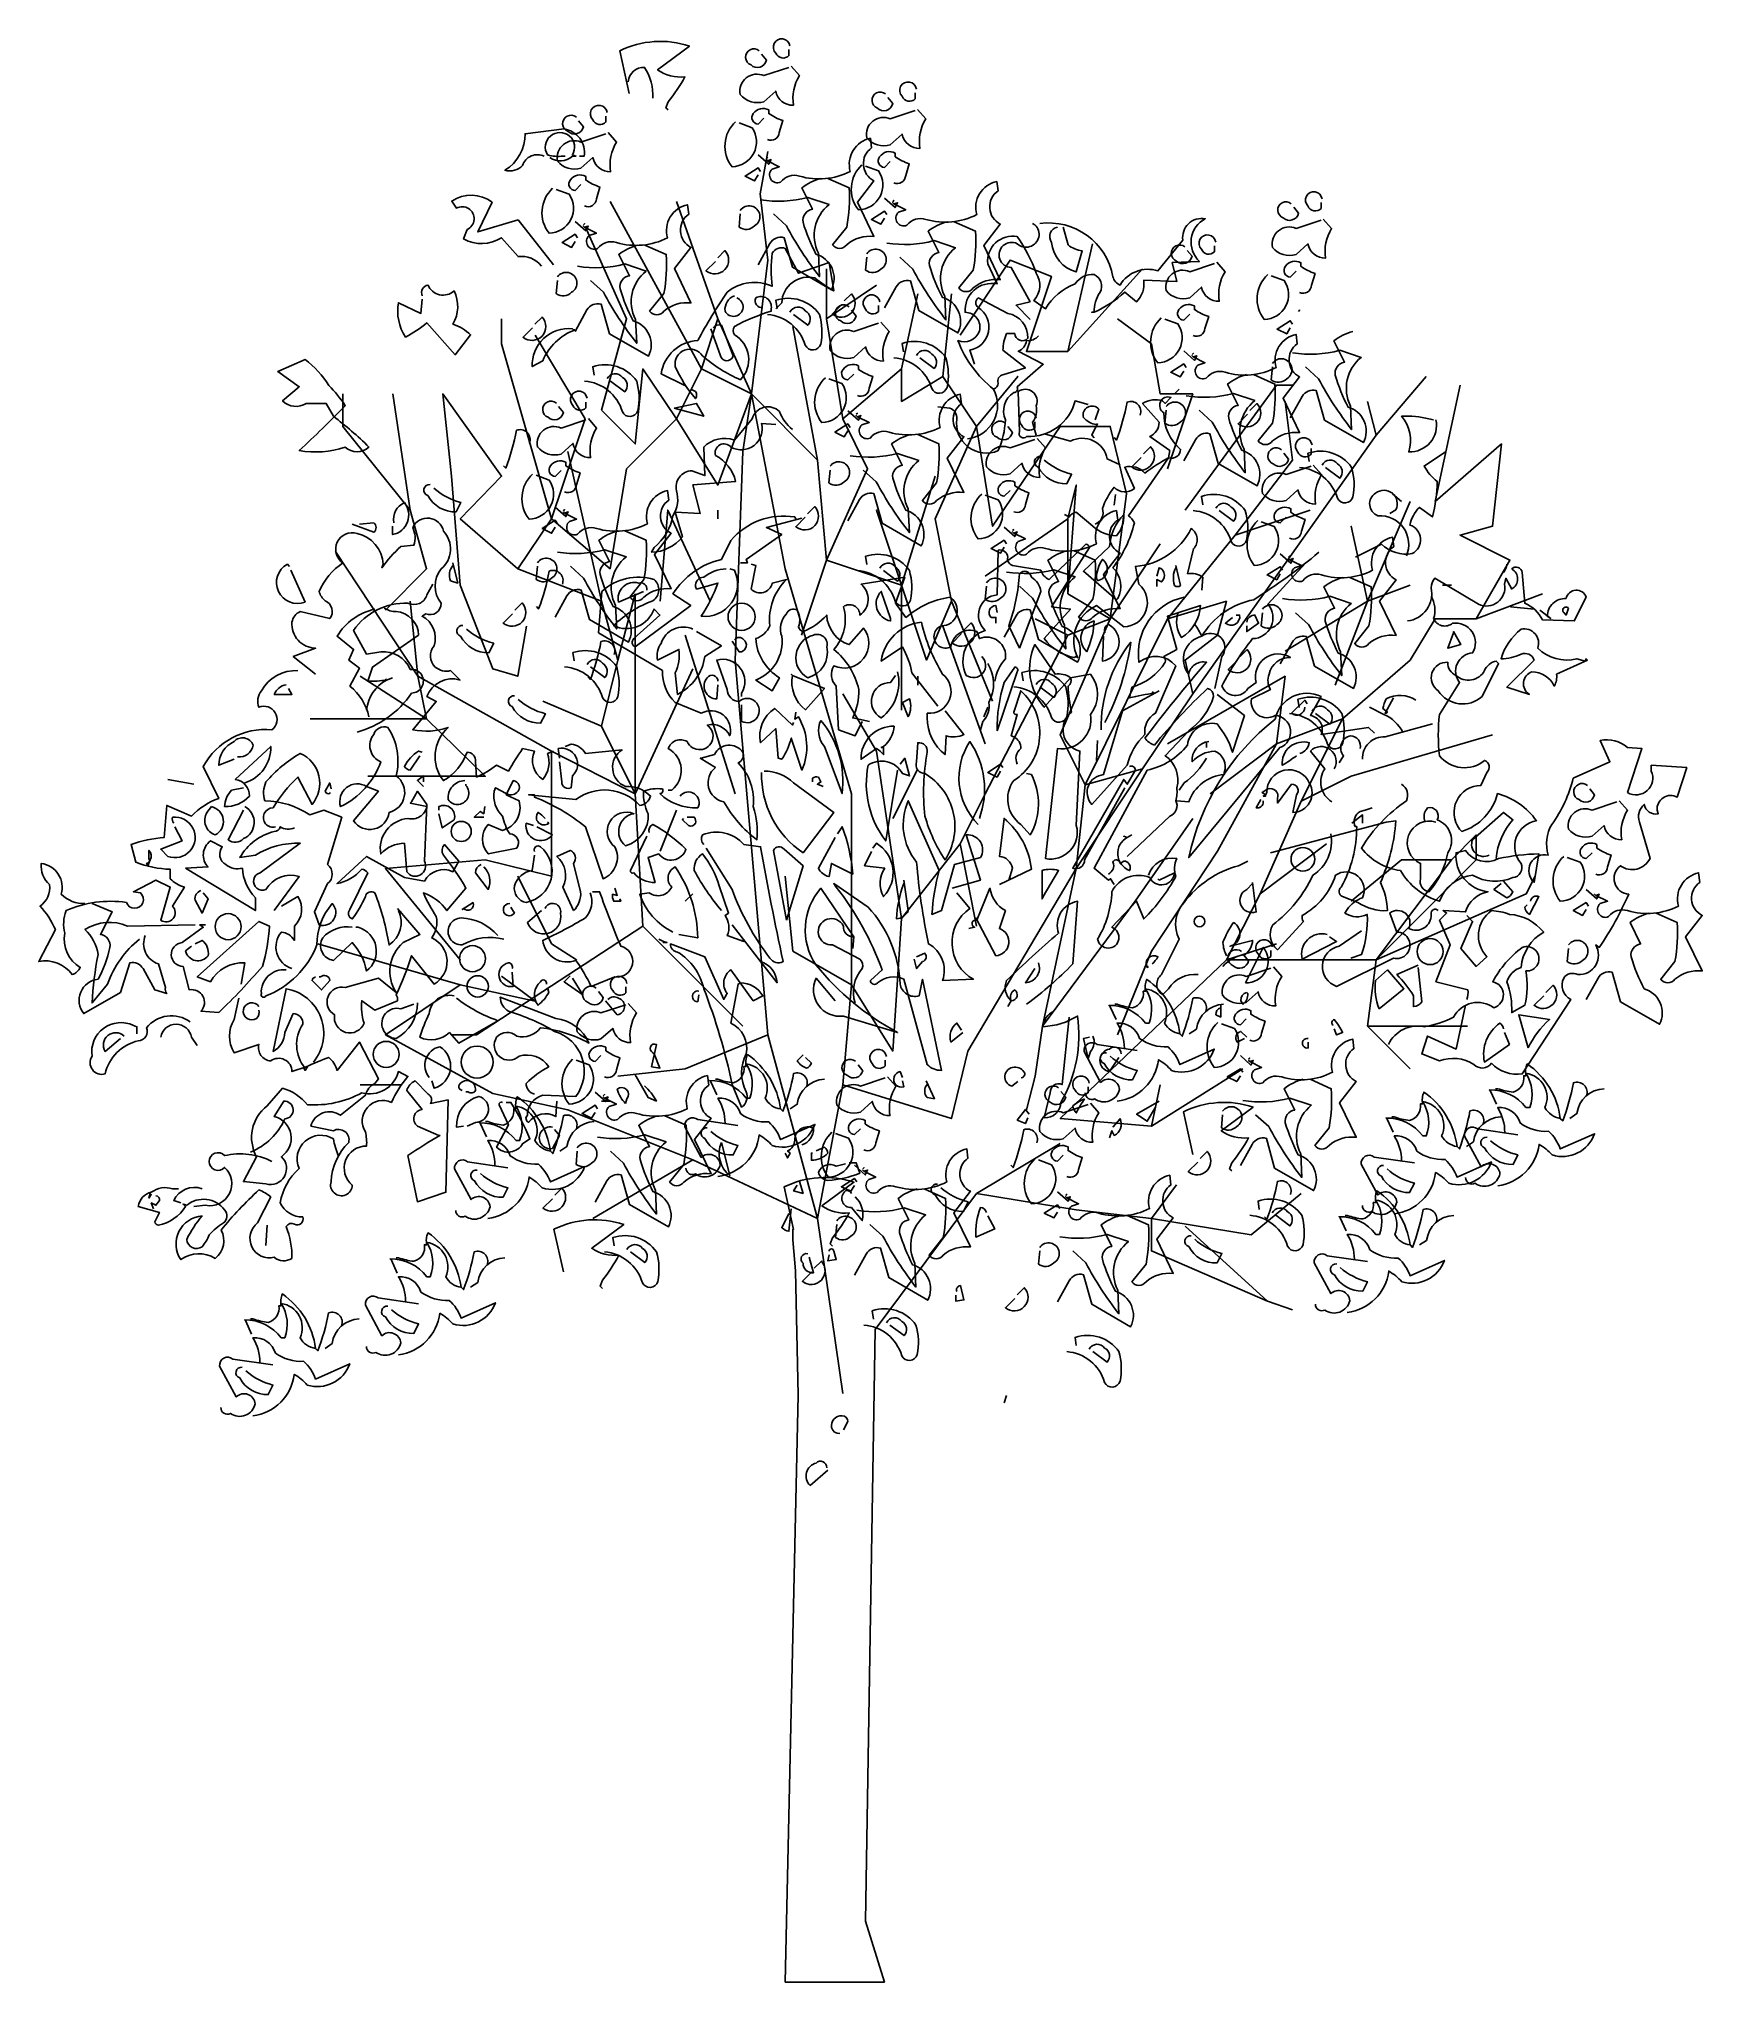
# Model space of a CAD drawing. Header units: metres. Extents: x -4.8 to 6, y 0 to 12.6.
import ezdxf

# ---------------------------------------------------------------- set-up
doc = ezdxf.new("R2010")
doc.units = ezdxf.units.M

msp = doc.modelspace()

# ---------------------------------------------------------------- linework, layer by layer
for p, q in [((0.645, 0), (0, 0)), ((0, 0), (0.645, 0))]:
    msp.add_line(p, q)
at = {"flags": 128}
for points in [[(0.031, 12.584, 1.387421), (-0.061, 12.537, 0.544022), (0.024, 12.522), (0.024, 12.56)], [(-1.014, 12.275), (-1.075, 12.552, -0.198578), (-0.622, 12.583), (-0.829, 12.429, 0.173447), (-0.652, 12.383, -0.044205), (-0.76, 12.222), (-0.775, 12.183), (-0.76, 12.168)], [(-0.169, 12.553, 1.182175), (-0.222, 12.461, 0.588394), (-0.122, 12.491), (-0.153, 12.53)], [(-1.021, 12.352, -0.388977), (-0.914, 12.445, -0.162277), (-0.86, 12.245)], [(0.039, 12.453), (0.093, 12.391, 0.185669), (0.054, 12.199, -0.373596), (-0.061, 12.291), (-0.138, 12.222, -0.302765), (-0.292, 12.268, -0.609818), (-0.138, 12.391), (0.024, 12.445)], [(0.653, 12.272, 1.182175), (0.599, 12.18, 0.588394), (0.699, 12.21), (0.668, 12.249)], [(0.853, 12.303, 1.387421), (0.76, 12.257, 0.544022), (0.845, 12.241), (0.845, 12.28)], [(-1.357, 12.121, 1.182175), (-1.411, 12.028, 0.588394), (-1.311, 12.059), (-1.342, 12.098)], [(-1.157, 12.151, 1.387421), (-1.25, 12.105, 0.544022), (-1.165, 12.09), (-1.165, 12.128)], [(-0.115, 11.976, 0.535172), (-0.038, 12.022), (-0.015, 12.099, -0.069427), (-0.107, 12.145), (-0.107, 12.168, 0.38205), (-0.207, 12.145, 0.608597), (-0.176, 12.076), (-0.138, 12.115)], [(0.86, 12.172), (0.914, 12.11, 0.185669), (0.876, 11.918, -0.373596), (0.76, 12.011), (0.683, 11.941, -0.302765), (0.53, 11.987, -0.609818), (0.683, 12.11), (0.845, 12.164)], [(-1.567, 11.868, 0.453766), (-1.706, 11.807, -0.265564), (-1.821, 11.776, 0.264557), (-1.69, 12.014), (-1.437, 12.045, -0.415939), (-1.306, 11.868), (-1.337, 11.868)], [(-1.529, 11.86, 0.366302), (-1.383, 11.868), (-1.36, 11.868), (-1.383, 11.876, 1.810471), (-1.544, 11.876, 0.099014), (-1.444, 11.868), (-1.429, 11.868)], [(-1.15, 12.021), (-1.096, 11.959, 0.185669), (-1.134, 11.767, -0.373596), (-1.25, 11.859), (-1.327, 11.79, -0.302765), (-1.48, 11.836, -0.609818), (-1.327, 11.959), (-1.165, 12.013)], [(-0.322, 12.092, 0.392609), (-0.345, 11.799, 0.592926), (-0.215, 12.053), (-0.299, 12.084)], [(0.277, 11.723), (0.416, 11.661, -0.062256), (0.4, 11.407), (0.308, 11.292, 0.511307), (0.4, 11.292, -0.211151), (0.577, 11.346), (0.469, 11.569), (0.577, 11.707, -0.569229), (0.562, 11.922), (0.554, 11.984, 0.435181), (0.423, 11.769, -0.191376), (0.093, 11.738, 0.32045), (-0.03, 11.699, -0.867294), (-0.084, 11.784), (-0.038, 11.799), (-0.115, 11.838), (-0.122, 11.846), (-0.115, 11.838), (-0.092, 11.846), (-0.107, 11.815), (-0.176, 11.876)], [(0.706, 11.695, 0.535172), (0.783, 11.742), (0.806, 11.818, -0.069427), (0.714, 11.864), (0.714, 11.888, 0.38205), (0.614, 11.864, 0.608597), (0.645, 11.795), (0.683, 11.834)], [(0.499, 11.811, 0.392609), (0.476, 11.519, 0.592926), (0.607, 11.772), (0.522, 11.803)], [(-1.511, 11.659, 0.392609), (-1.534, 11.367, 0.592926), (-1.403, 11.621), (-1.488, 11.652)], [(-1.303, 11.544, 0.535172), (-1.227, 11.59), (-1.204, 11.667, -0.069427), (-1.296, 11.713), (-1.296, 11.736, 0.38205), (-1.396, 11.713, 0.608597), (-1.365, 11.644), (-1.327, 11.683)], [(0.231, 11.723, 0.100235), (0.108, 11.661), (0.177, 11.523, 0.4142), (0.116, 11.438, 0.044708), (0.2, 11.231, -0.471497), (0.3, 11), (0.047, 11.146), (-0.007, 11.338, 0.343094), (-0.099, 11.3), (-0.176, 11.161)], [(1.099, 11.442), (1.237, 11.38, -0.062256), (1.222, 11.127), (1.129, 11.011, 0.511307), (1.222, 11.011, -0.211151), (1.398, 11.065), (1.291, 11.288), (1.398, 11.426, -0.569229), (1.383, 11.642), (1.375, 11.703, 0.435181), (1.245, 11.488, -0.191376), (0.914, 11.457, 0.32045), (0.791, 11.419, -0.867294), (0.737, 11.503), (0.783, 11.519), (0.706, 11.557), (0.699, 11.565), (0.706, 11.557), (0.73, 11.565), (0.714, 11.534), (0.645, 11.595)], [(3.489, 11.59, 1.387421), (3.397, 11.544, 0.544022), (3.482, 11.528), (3.482, 11.567)], [(-1.506, 11.161), (-1.736, 11.453), (-1.998, 11.376), (-1.905, 11.568, 0.323273), (-2.167, 11.576), (-2.136, 11.53, -1.034378), (-2.067, 11.391), (-2.09, 11.33, 0.280991), (-1.844, 11.338), (-1.736, 11.215, -0.26123), (-1.583, 11.153)], [(-0.911, 11.29), (-0.773, 11.229, -0.062256), (-0.788, 10.975), (-0.881, 10.86, 0.511307), (-0.788, 10.86, -0.211151), (-0.612, 10.914), (-0.719, 11.137), (-0.612, 11.275, -0.569229), (-0.627, 11.49), (-0.635, 11.552, 0.435181), (-0.765, 11.337, -0.191376), (-1.096, 11.306, 0.32045), (-1.219, 11.267, -0.867294), (-1.273, 11.352), (-1.227, 11.367), (-1.303, 11.406), (-1.311, 11.413), (-1.303, 11.406), (-1.28, 11.413), (-1.296, 11.383), (-1.365, 11.444)], [(-0.292, 11.515, -1.247314), (-0.199, 11.415, -0.380188), (-0.299, 11.407), (-0.292, 11.492)], [(-0.161, 11.584, 0.105667), (0.147, 11.6), (0.285, 11.553, 0.355026), (0.216, 11.238), (0.223, 11.085, -0.043289), (0.008, 11.415), (-0.076, 11.492)], [(3.289, 11.559, 1.182175), (3.236, 11.467, 0.588394), (3.336, 11.498), (3.305, 11.536)], [(1.052, 11.442, 0.100235), (0.929, 11.38), (0.999, 11.242, 0.4142), (0.937, 11.157, 0.044708), (1.022, 10.95, -0.471497), (1.122, 10.719), (0.868, 10.865), (0.814, 11.057, 0.343094), (0.722, 11.019), (0.645, 10.881)], [(1.654, 11.43, -0.4021), (2.13, 11.084, 0.236053), (2.176, 11.03, -0.350769), (2.422, 11.122), (2.584, 11.322, -0.513931), (2.73, 11.461, 0.519897), (2.692, 11.184), (2.515, 11.176), (2.545, 11.053), (2.33, 11.061, -0.233566), (2.284, 10.922), (2.207, 10.984, -0.081039), (2.007, 10.853), (1.992, 10.853), (2.007, 10.853, -0.147995), (2.046, 10.984, 0.442368), (2.007, 11.099, 0.265564), (1.884, 11.038, 0.169403), (1.692, 10.876), (1.615, 10.93, 0.349014), (1.631, 11.107, 0.066803), (1.508, 11.345, 0.501038), (1.316, 11.168), (1.377, 11.038, 0.492294), (1.169, 10.853, -0.5), (1.262, 10.73, -0.4142), (1.123, 10.669, 0.138321), (1.354, 10.354, -0.529709), (1.185, 10.031)], [(1.608, 11.43), (1.623, 11.422, -1.00415), (1.508, 11.299, 1.247116), (1.469, 11.145), (1.592, 10.922), (1.5, 10.899), (1.592, 10.807)], [(1.769, 11.407, 0.54657), (1.731, 11.307, 0.310577), (1.892, 11.115), (1.93, 11.253, -0.131805), (1.838, 11.291), (1.807, 11.407)], [(3.497, 11.459), (3.551, 11.398, 0.185669), (3.512, 11.205, -0.373596), (3.397, 11.298), (3.32, 11.228, -0.302765), (3.166, 11.275, -0.609818), (3.32, 11.398), (3.482, 11.451)], [(-0.958, 11.29, 0.100235), (-1.081, 11.229), (-1.011, 11.091, 0.4142), (-1.073, 11.006, 0.044708), (-0.988, 10.798, -0.471497), (-0.888, 10.568), (-1.142, 10.714), (-1.196, 10.906, 0.343094), (-1.288, 10.868), (-1.365, 10.729)], [(-0.652, 10.377), (-0.806, 10.454, -0.357925), (-0.568, 10.669, -0.02861), (-0.376, 10.984, -0.284912), (-0.084, 11.022, -0.072906), (-0.084, 11.238, -0.350769), (0.001, 11.268), (0.086, 11.107), (0.285, 11.176), (0.316, 10.992, -0.042465), (0.193, 11.076, 0.482147), (-0.022, 10.915), (-0.061, 10.876)], [(-0.438, 11.208), (-0.392, 11.254, -0.939438), (-0.515, 11.123), (-0.453, 11.184)], [(0.53, 11.234, -1.247314), (0.622, 11.134, -0.380188), (0.522, 11.127), (0.53, 11.211)], [(0.66, 11.303, 0.105667), (0.968, 11.319), (1.106, 11.273, 0.355026), (1.037, 10.957), (1.045, 10.804, -0.043289), (0.829, 11.134), (0.745, 11.211)], [(2.598, 11.278, 1.182175), (2.544, 11.186, 0.588394), (2.644, 11.217), (2.613, 11.255)], [(2.798, 11.309, 1.387421), (2.705, 11.263, 0.544022), (2.79, 11.247), (2.79, 11.286)], [(-1.35, 11.152, 0.105667), (-1.042, 11.167), (-0.904, 11.121, 0.355026), (-0.973, 10.806), (-0.965, 10.652, -0.043289), (-1.181, 10.983), (-1.265, 11.06)], [(2.805, 11.178), (2.859, 11.117, 0.185669), (2.821, 10.925, -0.373596), (2.705, 11.017), (2.629, 10.948, -0.302765), (2.475, 10.994, -0.609818), (2.629, 11.117), (2.79, 11.171)], [(3.343, 10.982, 0.535172), (3.42, 11.029), (3.443, 11.105, -0.069427), (3.351, 11.152), (3.351, 11.175, 0.38205), (3.251, 11.152, 0.608597), (3.282, 11.082), (3.32, 11.121)], [(-2.359, 10.961, -0.480621), (-2.321, 11.03, 0.516449), (-2.151, 10.992, -0.249695), (-2.159, 10.776, -0.105927), (-2.044, 10.707), (-2.144, 10.577), (-2.328, 10.784, -0.054871), (-2.467, 10.692, -0.192581), (-2.513, 10.915), (-2.367, 10.846), (-2.359, 10.938)], [(-1.48, 11.083, -1.247314), (-1.388, 10.983, -0.380188), (-1.488, 10.975), (-1.48, 11.06)], [(3.136, 11.098, 0.392609), (3.113, 10.806, 0.592926), (3.243, 11.059), (3.159, 11.09)], [(-0.145, 10.884, -0.618027), (-0.191, 10.946, -0.649872), (-0.091, 10.876), (-0.091, 10.861, 0.048447), (-0.33, 10.761, 0.291199), (-0.33, 10.707, -0.493149), (-0.291, 10.415, -0.073044), (-0.537, 10.569, 0.819794), (-0.714, 10.5, 0.07692), (-0.583, 10.292, 0.333328), (-0.583, 10.338), (-0.614, 10.354)], [(-0.33, 10.961, 0.326447), (-0.391, 10.861, 1.475342), (-0.314, 10.946)], [(-0.053, 10.877), (-0.061, 10.931, -0.333328), (0.223, 10.839, -0.121552), (0.231, 10.646, -0.690201), (0.131, 10.639, 0.310577), (-0.115, 10.839)], [(0.031, 10.854, -0.568253), (0.131, 10.862, -0.489075), (0.147, 10.769), (0.054, 10.839)], [(0.384, 10.927), (0.43, 10.973, -0.939438), (0.307, 10.842), (0.368, 10.904)], [(0.415, 10.889, 1.182175), (0.361, 10.797, 0.588394), (0.461, 10.828), (0.43, 10.866)], [(0.615, 10.92, 1.387421), (0.523, 10.874, 0.544022), (0.607, 10.859), (0.607, 10.897)], [(1.354, 10.354, 0.333328), (1.385, 10.392, -0.5), (1.415, 10.446), (1.561, 10.492), (1.415, 10.607, -0.099014), (1.439, 10.715), (1.492, 10.715, 0.663971), (1.577, 10.684, 0.376755), (1.446, 10.846), (1.254, 10.946, 0.5), (1.254, 10.884, -0.682281), (1.2, 10.607), (1.231, 10.515)], [(2.652, 10.702, 0.535172), (2.728, 10.748), (2.752, 10.825, -0.069427), (2.659, 10.871), (2.659, 10.894, 0.38205), (2.559, 10.871, 0.608597), (2.59, 10.802), (2.629, 10.84)], [(-1.626, 10.775), (-1.58, 10.822, -0.939438), (-1.703, 10.691), (-1.642, 10.752)], [(-1.375, 10.738), (-1.367, 10.738, 0.20787), (-1.575, 10.538), (-1.644, 10.5, -0.455139), (-1.383, 10.746), (-1.375, 10.738)], [(-0.468, 10.753, -0.302765), (-0.414, 10.769), (-0.337, 10.569, -0.816528), (-0.422, 10.577), (-0.483, 10.746)], [(0.622, 10.789), (0.676, 10.728, 0.185669), (0.638, 10.536, -0.373596), (0.523, 10.628), (0.446, 10.559, -0.302765), (0.292, 10.605, -0.609818), (0.446, 10.728), (0.607, 10.782)], [(2.444, 10.817, 0.392609), (2.421, 10.525, 0.592926), (2.552, 10.778), (2.467, 10.809)], [(0.768, 10.596), (0.76, 10.65, -0.333328), (1.045, 10.558, -0.121552), (1.052, 10.365, -0.690201), (0.952, 10.358, 0.310577), (0.706, 10.558)], [(1.646, 10.7, -0.243835), (1.569, 10.669, -0.263626), (1.515, 10.6), (1.677, 10.515), (1.508, 10.369, -0.535172), (1.485, 10.331, 0.371796), (1.431, 10.154, -0.090164), (1.385, 9.954, -0.594772), (1.116, 10.161, 0.312363), (1.07, 10.231), (0.993, 10.238)], [(3.044, 10.448), (3.182, 10.386, -0.062256), (3.167, 10.133), (3.074, 10.017, 0.511307), (3.167, 10.017, -0.211151), (3.343, 10.071), (3.236, 10.294), (3.343, 10.433, -0.569229), (3.328, 10.648), (3.32, 10.709, 0.435181), (3.19, 10.494, -0.191376), (2.859, 10.463, 0.32045), (2.736, 10.425, -0.867294), (2.682, 10.509), (2.728, 10.525), (2.652, 10.563), (2.644, 10.571), (2.652, 10.563), (2.675, 10.571), (2.659, 10.54), (2.59, 10.602)], [(3.689, 10.729, 0.100235), (3.566, 10.667), (3.635, 10.529, 0.4142), (3.574, 10.444, 0.044708), (3.658, 10.237, -0.471497), (3.758, 10.006), (3.505, 10.152), (3.451, 10.344, 0.343094), (3.359, 10.306), (3.282, 10.168)], [(-2.936, 10.177, -0.033035), (-2.705, 9.977, -0.399994), (-2.859, 9.977, -0.122452), (-3.158, 9.954, 0.012192), (-2.859, 10.246, 0.056335), (-2.966, 10.377, 0.100357), (-3.12, 10.546), (-3.297, 10.469), (-3.158, 10.369), (-3.266, 10.277, 0.349121), (-3.112, 10.261), (-2.982, 10.261), (-2.936, 10.177)], [(-1.242, 10.445), (-1.25, 10.499, -0.333328), (-0.965, 10.406, -0.121552), (-0.958, 10.214, -0.690201), (-1.058, 10.207, 0.310577), (-1.303, 10.406)], [(0.469, 10.313, 0.535172), (0.546, 10.359), (0.569, 10.436, -0.069427), (0.476, 10.482), (0.476, 10.505, 0.38205), (0.376, 10.482, 0.608597), (0.407, 10.413), (0.446, 10.451)], [(0.853, 10.573, -0.568253), (0.952, 10.581, -0.489075), (0.968, 10.488), (0.876, 10.558)], [(3.166, 10.521, -1.247314), (3.259, 10.421, -0.380188), (3.159, 10.414), (3.166, 10.498)], [(3.297, 10.59, 0.105667), (3.605, 10.606), (3.743, 10.56, 0.355026), (3.674, 10.244), (3.681, 10.091, -0.043289), (3.466, 10.421), (3.382, 10.498)], [(-1.157, 10.422, -0.568253), (-1.058, 10.43, -0.489075), (-1.042, 10.337), (-1.134, 10.406)], [(0.261, 10.428, 0.392609), (0.238, 10.136, 0.592926), (0.369, 10.39), (0.284, 10.42)], [(2.998, 10.448, 0.100235), (2.875, 10.386), (2.944, 10.248, 0.4142), (2.882, 10.164, 0.044708), (2.967, 9.956, -0.471497), (3.067, 9.725), (2.813, 9.871), (2.759, 10.064, 0.343094), (2.667, 10.025), (2.59, 9.887)], [(-1.487, 10.263, 1.182175), (-1.541, 10.171, 0.588394), (-1.441, 10.201), (-1.472, 10.24)], [(-1.287, 10.294, 1.387421), (-1.379, 10.247, 0.544022), (-1.295, 10.232), (-1.295, 10.27)], [(0.047, 10.092, -0.140045), (-0.037, 10.208, 0.57489), (-0.214, 10.161), (-0.33, 10.023, 0.29335), (-0.529, 9.977), (-0.522, 9.792), (-0.606, 9.823, 0.477875), (-0.706, 9.693, -0.21463), (-0.729, 9.531, -0.178345), (-0.852, 9.324), (-0.868, 9.293, 0.217789), (-0.668, 9.393), (-0.714, 9.554), (-0.552, 9.546), (-0.599, 9.731), (-0.322, 9.754, 0.213028), (-0.453, 9.923, -0.817993), (-0.353, 9.977, 0.658905), (-0.153, 10.131), (-0.061, 10.123)], [(0.861, 10.059), (0.999, 9.998, -0.062256), (0.984, 9.744), (0.892, 9.629, 0.511307), (0.984, 9.629, -0.211151), (1.161, 9.682), (1.053, 9.905), (1.161, 10.044, -0.569229), (1.145, 10.259), (1.138, 10.32, 0.435181), (1.007, 10.105, -0.191376), (0.676, 10.074, 0.32045), (0.553, 10.036, -0.867294), (0.499, 10.121), (0.546, 10.136), (0.469, 10.174), (0.461, 10.182), (0.469, 10.174), (0.492, 10.182), (0.476, 10.151), (0.407, 10.213)], [(1.969, 10.254), (1.884, 10.277, -0.35936), (1.569, 10.046, -0.872879), (1.523, 10.077), (1.515, 10.338, -0.762802), (1.631, 10.246, -0.205246), (1.608, 10.138), (1.631, 10.054)], [(2.015, 9.477, 0.4142), (2.061, 9.577, -0.085083), (2.138, 9.716, 0.409286), (2.269, 9.708), (2.207, 9.846, -0.286789), (2.338, 9.808, -0.035156), (2.492, 9.908), (2.499, 9.954), (2.369, 10.046, 0.308105), (2.43, 10.138), (2.323, 10.261, -0.220123), (2.453, 10.277), (2.469, 10.261), (2.507, 10.3, 0.907883), (2.461, 10.2, 0.222046), (2.569, 9.962, -0.523941), (2.492, 9.908), (2.23, 9.531, -0.099014), (2.269, 9.485, -0.106323), (2.13, 9.193, -0.326889), (2.161, 8.993), (2.153, 8.985), (1.938, 9.17), (2.107, 9.331, -0.165176), (2.2, 9.539, -0.200851), (2.153, 9.4, -0.173203), (2, 9.462), (1.892, 9.554, 0.236053), (1.846, 9.523), (1.815, 9.539)], [(2.023, 10.123, -0.178345), (1.938, 10.169, -0.817993), (2.038, 10.223), (2.015, 10.154)], [(2.307, 10.185, 0.651581), (2.222, 10.269, -0.045349), (2.153, 10.023), (2.137, 10.039)], [(2.475, 10.24, -1.247314), (2.567, 10.14, -0.380188), (2.467, 10.133), (2.475, 10.217)], [(2.605, 10.31, 0.105667), (2.913, 10.325), (3.051, 10.279, 0.355026), (2.982, 9.964), (2.99, 9.81, -0.043289), (2.775, 10.14), (2.69, 10.217)], [(3.02, 10.214), (3.066, 10.26, -0.939438), (2.943, 10.129), (3.005, 10.191)], [(-1.279, 10.163), (-1.226, 10.101, 0.185669), (-1.264, 9.909, -0.373596), (-1.379, 10.001), (-1.456, 9.932, -0.302765), (-1.61, 9.978, -0.609818), (-1.456, 10.101), (-1.295, 10.155)], [(1.431, 10.133, 1.182175), (1.377, 10.041, 0.588394), (1.477, 10.072), (1.446, 10.11)], [(1.631, 10.164, 1.387421), (1.538, 10.118, 0.544022), (1.623, 10.102), (1.623, 10.141)], [(4.229, 10.154, -0.489075), (4.052, 9.946, 0.257034), (4.006, 10.177, -0.076462), (4.183, 10.161), (4.214, 10.154)], [(-1.662, 10.002, 0.651581), (-1.746, 10.086, -0.045349), (-1.816, 9.84), (-1.831, 9.856)], [(0.815, 10.059, 0.100235), (0.692, 9.998), (0.761, 9.859, 0.4142), (0.699, 9.775, 0.044708), (0.784, 9.567, -0.471497), (0.884, 9.336), (0.63, 9.483), (0.576, 9.675, 0.343094), (0.484, 9.636), (0.407, 9.498)], [(1.638, 10.033), (1.692, 9.972, 0.185669), (1.654, 9.78, -0.373596), (1.538, 9.872), (1.461, 9.803, -0.302765), (1.308, 9.849, -0.609818), (1.461, 9.972), (1.623, 10.026)], [(1.692, 10.062), (1.854, 10.015, -0.510468), (2.092, 9.9), (2.176, 9.862)], [(2.329, 9.933), (2.375, 9.979, -0.939438), (2.252, 9.848), (2.313, 9.91)], [(3.424, 9.991, 1.387421), (3.332, 9.945, 0.544022), (3.417, 9.93), (3.417, 9.968)], [(-1.433, 9.686, 0.535172), (-1.356, 9.732), (-1.333, 9.809, -0.069427), (-1.425, 9.855), (-1.425, 9.878, 0.38205), (-1.525, 9.855, 0.608597), (-1.495, 9.786), (-1.456, 9.825)], [(0.292, 9.852, -1.247314), (0.384, 9.752, -0.380188), (0.284, 9.744), (0.292, 9.828)], [(0.423, 9.921, 0.105667), (0.73, 9.936), (0.868, 9.89, 0.355026), (0.799, 9.575), (0.807, 9.421, -0.043289), (0.592, 9.752), (0.507, 9.828)], [(1.661, 9.916, 0.926025), (1.645, 9.847, 0.286789), (1.83, 9.739), (1.861, 9.8, -0.120178), (1.684, 9.893)], [(3.432, 9.86), (3.486, 9.799, 0.185669), (3.447, 9.607, -0.373596), (3.332, 9.699), (3.255, 9.63, -0.302765), (3.102, 9.676, -0.609818), (3.255, 9.799), (3.417, 9.853)], [(3.225, 9.96, 1.182175), (3.171, 9.868, 0.588394), (3.271, 9.899), (3.24, 9.937)], [(3.405, 9.883), (3.397, 9.937, -0.333328), (3.681, 9.845, -0.121552), (3.689, 9.653, -0.690201), (3.589, 9.645, 0.310577), (3.343, 9.845)], [(3.489, 9.86, -0.568253), (3.589, 9.868, -0.489075), (3.605, 9.776), (3.512, 9.845)], [(3.706, 9.262), (3.875, 9.347, 0.25), (4.075, 9.285, 0.663467), (4.06, 9.47, -0.148178), (4.121, 9.585), (4.206, 9.523, 0.057068), (4.237, 9.754, -0.099014), (4.152, 9.854), (4.29, 9.946)], [(-2.308, 9.733, 0.926025), (-2.323, 9.663, 0.286789), (-2.138, 9.556), (-2.108, 9.617, -0.120178), (-2.284, 9.71)], [(-1.641, 9.802, 0.392609), (-1.664, 9.509, 0.592926), (-1.533, 9.763), (-1.618, 9.794)], [(1.485, 9.557, 0.535172), (1.561, 9.603), (1.584, 9.68, -0.069427), (1.492, 9.726), (1.492, 9.749, 0.38205), (1.392, 9.726, 0.608597), (1.423, 9.657), (1.461, 9.695)], [(-2.543, 9.485, -0.350769), (-2.474, 9.616, -0.561172), (-2.551, 9.408), (-2.551, 9.462)], [(-1.041, 9.433), (-0.903, 9.371, -0.062256), (-0.918, 9.117), (-1.01, 9.002, 0.511307), (-0.918, 9.002, -0.211151), (-0.741, 9.056), (-0.849, 9.279), (-0.741, 9.417, -0.569229), (-0.757, 9.632), (-0.764, 9.694, 0.435181), (-0.895, 9.479, -0.191376), (-1.226, 9.448, 0.32045), (-1.349, 9.41, -0.867294), (-1.402, 9.494), (-1.356, 9.509), (-1.433, 9.548), (-1.441, 9.556), (-1.433, 9.548), (-1.41, 9.556), (-1.425, 9.525), (-1.495, 9.586)], [(1.277, 9.672, 0.392609), (1.254, 9.38, 0.592926), (1.385, 9.634), (1.3, 9.664)], [(2.713, 9.602), (2.705, 9.656, -0.333328), (2.99, 9.564, -0.121552), (2.998, 9.372, -0.690201), (2.898, 9.364, 0.310577), (2.652, 9.564)], [(2.798, 9.579, -0.568253), (2.898, 9.587, -0.489075), (2.913, 9.495), (2.821, 9.564)], [(4.037, 9.27, 0.559616), (3.852, 9.531, -0.630219), (3.837, 9.677, -0.808411), (3.968, 9.57), (3.929, 9.546)], [(-3.051, 8.501), (-3.197, 8.616), (-3.051, 8.67, -0.43013), (-3.205, 8.839, -0.263626), (-3.151, 8.908), (-2.959, 8.862, 0.489075), (-2.989, 8.978, -0.178345), (-3.028, 9.039, -0.14975), (-2.874, 9.224, -0.856918), (-2.782, 9.416, -0.338852), (-2.613, 9.216), (-2.62, 9.193, -0.055374), (-2.497, 9.331), (-2.413, 9.339, 0.195877), (-2.42, 9.454, -0.724503), (-2.221, 9.431, -0.43483), (-2.236, 9.185, 0.345184), (-2.236, 8.962, -0.544022), (-2.336, 8.893), (-2.359, 8.878, -0.362045), (-2.282, 8.685, 0.396576), (-2.274, 8.547, 0.236053), (-2.174, 8.524), (-2.113, 8.463, 0.401123), (-2.328, 8.355), (-2.267, 8.324), (-2.42, 8.14, 0.137604), (-2.19, 8.155, 0.396027), (-2.221, 7.809, 0.180374), (-2.067, 7.994, -0.463791), (-2.013, 7.932), (-2.005, 7.832, 0.051575), (-1.875, 7.909), (-1.798, 7.871, -0.023788), (-1.706, 8.017), (-1.629, 8.001, 0.368179), (-1.575, 7.817, 0.264557), (-1.544, 7.986), (-1.506, 8.001)], [(-2.813, 9.477), (-2.674, 9.423, 0.5), (-2.674, 9.485), (-2.766, 9.477)], [(0.07, 9.508), (0.062, 9.523, 0.262833), (-0.353, 9.37), (-0.414, 9.247, 0.194489), (-0.729, 9.024), (-0.614, 8.947), (-0.975, 8.678, -0.535172), (-0.983, 8.732), (-0.814, 8.885), (-0.852, 8.924, -0.445358), (-1.114, 8.816, -0.112671), (-0.86, 8.978, 0.498764), (-0.852, 9.116, 0.269211), (-1.191, 9.039), (-1.214, 8.77), (-0.798, 8.524, 0.212448), (-0.714, 8.317), (-0.545, 8.247, -0.669449), (-0.36, 8.101, 0.362045), (-0.506, 8.17, -1.319412), (-0.637, 8.063, 0.480621), (-0.76, 8.017, -0.538818), (-0.737, 7.748), (-0.76, 7.748)], [(0.146, 9.544), (0.192, 9.59, -0.939438), (0.069, 9.459), (0.131, 9.521)], [(1.877, 9.303), (2.015, 9.241, -0.062256), (2, 8.988), (1.907, 8.872, 0.511307), (2, 8.872, -0.211151), (2.176, 8.926), (2.069, 9.149), (2.176, 9.288, -0.569229), (2.161, 9.503), (2.153, 9.564, 0.435181), (2.023, 9.349, -0.191376), (1.692, 9.318, 0.32045), (1.569, 9.28, -0.867294), (1.515, 9.364), (1.561, 9.38), (1.485, 9.418), (1.477, 9.426), (1.485, 9.418), (1.508, 9.426), (1.492, 9.395), (1.423, 9.457)], [(3.071, 9.499, 0.392609), (3.048, 9.207, 0.592926), (3.178, 9.461), (3.094, 9.491)], [(3.278, 9.384, 0.535172), (3.355, 9.43), (3.378, 9.507, -0.069427), (3.286, 9.553), (3.286, 9.576, 0.38205), (3.186, 9.553, 0.608597), (3.217, 9.484), (3.255, 9.522)], [(-1.087, 9.433, 0.100235), (-1.21, 9.371), (-1.141, 9.233, 0.4142), (-1.203, 9.148, 0.044708), (-1.118, 8.941, -0.471497), (-1.018, 8.71), (-1.272, 8.856), (-1.326, 9.048, 0.343094), (-1.418, 9.01), (-1.495, 8.871)], [(1.277, 8.616, -0.931778), (1.177, 8.493, -0.45929), (1.3, 8.785, -0.660172), (1.377, 9.016), (1.385, 9.308, -0.442368), (1.446, 9.262, 0.4142), (1.477, 9.208), (1.661, 9.177, 0.219635), (1.715, 9.116), (1.954, 9.347, -0.333328), (1.977, 9.324), (1.731, 8.939), (1.854, 8.924), (1.684, 8.732, 0.188675), (1.877, 8.609), (1.892, 8.616), (1.9, 8.609, -0.420059), (2.023, 8.947), (2.2, 8.808, 0.685608), (2.299, 9.085), (2.276, 9.201, 0.263565), (2.638, 9.447, -0.49028), (2.653, 9.316), (2.615, 9.154, -0.205246), (2.715, 9.131), (2.707, 9.047)], [(3.67, 9.13), (3.809, 9.069, -0.062256), (3.793, 8.815), (3.701, 8.7, 0.511307), (3.793, 8.7, -0.211151), (3.97, 8.753), (3.863, 8.976), (3.97, 9.115, -0.569229), (3.955, 9.33), (3.947, 9.391, 0.435181), (3.816, 9.176, -0.191376), (3.486, 9.146, 0.32045), (3.363, 9.107, -0.867294), (3.309, 9.192), (3.355, 9.207), (3.278, 9.245), (3.271, 9.253), (3.278, 9.245), (3.301, 9.253), (3.286, 9.222), (3.217, 9.284)], [(-2.159, 9.208, 0.292984), (-2.174, 9.108), (-2.128, 9.093), (-2.159, 9.224)], [(-1.61, 9.225, -1.247314), (-1.518, 9.125, -0.380188), (-1.618, 9.117), (-1.61, 9.202)], [(-1.479, 9.294, 0.105667), (-1.172, 9.31), (-1.033, 9.263, 0.355026), (-1.103, 8.948), (-1.095, 8.795, -0.043289), (-1.31, 9.125), (-1.395, 9.202)], [(0.53, 9.213), (0.523, 9.267, -0.333328), (0.807, 9.175, -0.121552), (0.815, 8.983, -0.690201), (0.715, 8.975, 0.310577), (0.469, 9.175)], [(0.615, 9.19, -0.568253), (0.715, 9.198, -0.489075), (0.73, 9.106), (0.638, 9.175)], [(1.83, 9.303, 0.100235), (1.707, 9.241), (1.777, 9.103, 0.4142), (1.715, 9.019, 0.044708), (1.8, 8.811, -0.471497), (1.9, 8.58), (1.646, 8.726), (1.592, 8.919, 0.343094), (1.5, 8.88), (1.423, 8.742)], [(2.03, 9.108, 0.659393), (2.061, 9.247, 0.139038), (2.023, 9.124), (2.03, 9.108)], [(3.468, 9.293, -0.032425), (3.045, 8.985, 0.210526), (2.707, 8.747, 0.557053), (2.622, 8.501, -0.431534), (2.738, 8.578, 0.015289), (2.338, 8.086, 0.162277), (2.399, 8.04, -0.030579), (2.745, 8.409, -0.355026), (2.784, 8.355, -0.161758), (2.622, 8.132), (2.469, 7.971, -0.32045), (2.545, 7.763, -0.099014), (2.538, 7.678, -0.46698), (2.499, 7.579), (2.223, 7.317)], [(3.383, 9.224), (3.137, 8.955, -0.63649), (3.037, 8.732, 0.04776), (2.838, 8.424, 0.639832), (3.007, 8.409), (3.061, 8.447, -0.689148), (3.283, 8.609, 0.369919), (3.145, 8.501, 0.225418), (3.153, 8.401), (3.03, 8.34, 0.638885), (3.184, 8.232, -0.813461), (3.214, 8.024), (2.622, 7.309, -0.173706), (3.184, 8.209, -0.490295), (3.483, 8.355), (3.414, 8.232, -0.489075), (3.483, 8.109), (3.791, 8.155), (3.829, 8.117)], [(-3.22, 9.201), (-3.235, 9.216, 0.940445), (-3.12, 8.97), (-3.212, 9.177)], [(-1.448, 9.086, 0.651581), (-1.533, 9.171, -0.045349), (-1.602, 8.925), (-1.617, 8.94)], [(-0.898, 9.047, 0.541687), (-0.952, 9.093, 0.576218), (-1.083, 8.97), (-0.921, 9.039)], [(-0.383, 9.185, 0.162277), (-0.529, 9.131, 0.463791), (-0.583, 9.07), (-0.576, 9.054), (-0.437, 9.093, -0.058853), (-0.545, 8.878, 0.588898), (-0.33, 9.177), (-0.36, 9.185)], [(0.501, 8.194), (0.455, 8.101), (0.347, 8.14), (0.332, 8.424, -0.355026), (0.316, 8.555, 0.788391), (0.508, 8.801), (0.416, 8.693, -0.312881), (0.27, 8.885, -0.116058), (0.116, 8.778, -0.265564), (0.086, 8.808, 0.226822), (0.078, 8.916, 0.49527), (0.009, 8.893, 0.295303), (-0.022, 8.747, -0.346893), (-0.191, 8.463), (-0.084, 8.393), (-0.037, 8.478, -0.244461), (-0.191, 8.732, 0.215332), (-0.099, 8.816, -0.236053), (0.009, 9.116), (-0.084, 9.093, -0.59729), (-0.222, 9.054), (-0.191, 9.208), (-0.222, 9.216)], [(1.362, 8.455, -0.149368), (1.431, 8.601, 0.589905), (1.262, 8.732), (1.246, 8.778, 0.490158), (1.077, 8.678, -1.060547), (1.016, 8.816, 0.776093), (1.07, 9.001, 0.142365), (0.785, 8.87), (0.716, 8.962), (0.777, 9.131), (0.493, 9.085, -0.50354), (0.485, 8.885, 0.628937), (0.378, 8.939, -0.265564), (0.316, 8.662, -0.169571), (0.478, 8.401, -0.119873), (0.439, 8.217), (0.547, 8.194)], [(1.308, 9.095, -1.247314), (1.4, 8.995, -0.380188), (1.3, 8.988), (1.308, 9.072)], [(1.438, 9.165, 0.105667), (1.746, 9.18), (1.884, 9.134, 0.355026), (1.815, 8.819), (1.823, 8.665, -0.043289), (1.608, 8.995), (1.523, 9.072)], [(1.523, 8.67), (1.454, 8.816, 0.065445), (1.523, 9.154, -0.659393), (1.6, 9.131, -0.236053), (1.661, 9.039), (1.523, 8.67)], [(2.415, 9.07), (2.415, 9.116), (2.446, 9.101, 0.302765), (2.461, 9.162, 0.265564), (2.43, 9.193), (2.415, 9.139)], [(2.538, 9.193, 0.195877), (2.53, 9.078, 0.4142), (2.569, 9.078), (2.538, 9.208)], [(3.624, 9.13, 0.100235), (3.501, 9.069), (3.57, 8.93, 0.4142), (3.509, 8.846, 0.044708), (3.594, 8.638, -0.471497), (3.693, 8.408), (3.44, 8.554), (3.386, 8.746, 0.343094), (3.294, 8.707), (3.217, 8.569)], [(4.044, 8.847, 0.444092), (4.198, 9.062, -0.197815), (4.221, 9.124), (4.506, 8.955, 0.607483), (4.675, 9.085), (4.683, 9.124), (4.721, 9.054, 0.589737), (4.721, 9.185, -0.60791), (4.79, 9.162), (4.806, 8.962, -0.177399), (4.921, 8.855), (5.128, 8.847), (5.205, 9.001, 0.765594), (5.075, 8.993, 0.420074), (4.952, 8.878), (4.975, 8.862), (4.905, 8.916)], [(4.69, 9.216, -0.173203), (4.667, 9.162)], [(-2.782, 8.124, 0.179703), (-2.428, 8.378, 1.048752), (-2.436, 8.532, 0.319077), (-2.628, 8.647), (-2.72, 8.632), (-2.805, 8.785, -0.261322), (-2.451, 8.962, 0.45993), (-2.328, 9.016), (-2.29, 9.085)], [(0.685, 8.862), (0.685, 8.847, -0.602081), (0.624, 9.039), (0.685, 8.862)], [(2.43, 8.393), (2.192, 8.263), (2.069, 7.848, 0.621735), (1.992, 7.655), (2.223, 7.909, -0.145264), (2.338, 8.109, -0.318115), (2.407, 8.247), (2.538, 8.555, 0.4142), (2.299, 8.578, -0.3983), (2.592, 9.001)], [(3.232, 8.992, 0.105667), (3.54, 9.007), (3.678, 8.961, 0.355026), (3.609, 8.646), (3.617, 8.492, -0.043289), (3.401, 8.823), (3.317, 8.9)], [(4.198, 9.008, -0.203796), (4.214, 8.862, 0.5), (4.337, 8.832, -0.634598), (4.467, 8.639, 0.605972), (4.383, 8.447), (4.252, 8.24, 0.057175), (4.252, 7.971, 0.421936), (4.544, 7.94, -0.582718), (4.56, 7.863), (4.521, 7.778, 0.620148), (4.383, 7.494), (4.398, 7.479, 0.257812), (4.629, 7.725, -0.173203), (4.882, 7.548, 0.587067), (4.782, 7.271, -0.514618), (4.729, 7.179, -0.232178), (4.467, 7.194, 0.29216), (4.252, 7.025, -0.185837), (3.998, 7.225, -0.198715), (3.745, 7.371, -0.106171), (4.037, 7.678, 0.37854), (4.006, 7.786)], [(-2.666, 8.924, 0.203552), (-2.912, 8.747), (-2.805, 8.662), (-2.836, 8.593), (-2.766, 8.539), (-2.828, 8.424, -0.169113), (-2.705, 8.224)], [(-2.605, 8.931, 0.15036), (-2.528, 8.908, -0.384125), (-2.382, 8.755), (-2.682, 8.547), (-2.713, 8.455, 0.045349), (-2.59, 8.463), (-2.551, 8.478)], [(-1.756, 8.918), (-1.71, 8.964, -0.939438), (-1.833, 8.833), (-1.771, 8.894)], [(1.377, 8.901), (1.369, 8.947, 0.663971), (1.339, 8.87), (1.369, 8.87), (1.369, 8.832)], [(1.961, 8.647, -0.592255), (2.007, 8.847, -0.099731), (1.969, 8.67), (1.961, 8.647)], [(2.553, 8.901, 0.240036), (2.576, 8.739, 0.2379), (2.699, 8.947), (2.484, 8.878), (2.545, 8.662), (2.461, 8.616, -0.236053), (2.469, 8.578, -0.178345), (2.253, 8.416), (2.238, 8.347, -0.026764), (2.399, 8.378), (2.384, 8.386)], [(2.93, 8.885), (2.953, 8.885, -0.707504), (2.861, 8.832), (2.907, 8.87)], [(2.999, 8.839, -0.380188), (3.053, 8.885), (3.076, 8.832), (2.999, 8.778), (2.999, 8.816)], [(3.102, 8.923, -1.247314), (3.194, 8.823, -0.380188), (3.094, 8.815), (3.102, 8.9)], [(5.09, 8.931, 1), (5.059, 8.901), (5.075, 8.885), (5.09, 8.931)], [(-2.094, 8.817, 0.926025), (-2.109, 8.748, 0.286789), (-1.925, 8.64), (-1.894, 8.702, -0.120178), (-2.071, 8.794)], [(-1.112, 8.629, 0.651581), (-1.197, 8.713, -0.045349), (-1.266, 8.467), (-1.281, 8.483)], [(-0.599, 8.793, 0.456619), (-0.806, 8.701, 0.205246), (-0.829, 8.593), (-0.691, 8.662, -0.146759), (-0.714, 8.509), (-0.699, 8.37, 0.245285), (-0.522, 8.616), (-0.414, 8.685), (-0.576, 8.778)], [(-0.33, 8.724, -0.5), (-0.268, 8.724, -0.582718), (-0.283, 8.647), (-0.299, 8.647), (-0.345, 8.716)], [(0.185, 8.755, -0.630219), (0.27, 8.678, -0.40654), (0.147, 8.478, -0.689621), (0.185, 8.755)], [(1.039, 8.263), (1.162, 8.109, -0.204086), (1.046, 8.101), (1.039, 7.978, -0.226822), (0.923, 8.217), (0.923, 8.247, 0.749039), (1.023, 8.501, -0.077942), (0.885, 8.839, 0.34404), (0.624, 8.586), (0.762, 8.678, -0.080353), (0.824, 8.509), (0.993, 8.293)], [(1.162, 8.788), (1.208, 8.834, -0.939438), (1.085, 8.703), (1.146, 8.765)], [(2.077, 8.77, -0.4142), (2.1, 8.824, -0.738571), (2.061, 8.586), (2.069, 8.747)], [(2.661, 8.824, -0.062256), (2.707, 8.747, -0.882339), (2.838, 8.616), (2.791, 8.409)], [(5.213, 8.593), (5.013, 8.501, -0.162277), (4.998, 8.424, 0.291199), (4.852, 8.516, 0.630219), (4.836, 8.37), (4.69, 8.416), (4.867, 8.593, 0.4142), (4.782, 8.632, -0.124695), (4.652, 8.601, -0.156006), (4.782, 8.793, -0.597885), (4.89, 8.67, 0.261948), (5.144, 8.601), (5.198, 8.586), (5.205, 8.601), (5.213, 8.593)], [(-1.372, 8.587), (-1.379, 8.641, -0.333328), (-1.095, 8.549, -0.121552), (-1.087, 8.356, -0.690201), (-1.187, 8.349, 0.310577), (-1.433, 8.549)], [(-1.287, 8.564, -0.568253), (-1.187, 8.572, -0.489075), (-1.172, 8.479), (-1.264, 8.549)], [(-0.283, 8.301), (-0.283, 8.194, 1.877945), (-0.299, 8.324, -0.4142), (-0.376, 8.401), (-0.445, 8.593, -0.674286), (-0.283, 8.378), (-0.283, 8.355)], [(1.854, 8.478), (1.984, 8.501, -0.352936), (1.984, 8.24, -0.5103), (1.769, 8.017), (1.692, 7.302, 0.554825), (1.892, 7.517), (1.915, 8.001, -0.628204), (1.861, 8.255, -0.044617), (1.838, 8.424, 0.4142), (1.854, 8.478, 0.205246), (1.754, 8.501), (1.623, 8.693, 0.298126), (1.684, 8.286), (1.854, 8.478)], [(2.053, 8.14, -0.174072), (2.246, 8.709, -0.088486), (2.077, 8.186)], [(2.956, 8.615), (3.002, 8.661, -0.939438), (2.879, 8.531), (2.94, 8.592)], [(-4.55, 7.01, -0.206955), (-4.704, 7.071, 0.457672), (-4.834, 7.271, 0.243301), (-4.78, 7.133, -0.282349), (-4.842, 6.994, -0.081024), (-4.742, 6.841), (-4.85, 6.633, -0.303375), (-4.634, 6.548, 0.224854), (-4.581, 6.595, -0.311218), (-4.681, 6.817, -0.155243), (-4.673, 6.964, -0.142853), (-4.281, 7.017, 1.280762), (-4.189, 7.079), (-4.235, 7.087), (-4.089, 7.163), (-3.996, 7.117), (-4.058, 6.902, 0.904984), (-3.981, 6.994), (-3.904, 7.117, -0.135742), (-3.996, 7.171), (-3.996, 7.233, -0.08728), (-4.219, 7.279), (-4.25, 7.394, -0.068298), (-4.035, 7.44), (-4.019, 7.648), (-3.858, 7.579, -0.111496), (-3.681, 7.694), (-3.781, 7.901, -0.299683), (-3.335, 8.14, 0.876053), (-3.42, 8.286, -0.268112), (-3.404, 8.393, -0.290573), (-3.166, 8.524)], [(-2.597, 8.47), (-2.59, 8.463, 0.247803), (-2.72, 8.27)], [(-0.437, 8.455, 0.741867), (-0.506, 8.478, 0.6409), (-0.445, 8.34), (-0.437, 8.432)], [(0.047, 8.493), (0.255, 8.409), (0.132, 8.27, -0.284134), (0.047, 8.493), (0.039, 8.501), (0.047, 8.493)], [(0.731, 8.516, -0.297256), (0.624, 8.217, -0.782791), (0.685, 8.447), (0.716, 8.493)], [(1.316, 8.57, -0.272202), (1.323, 8.317, -0.236053), (1.285, 8.194), (1.269, 8.14)], [(1.377, 8.132, -0.079437), (1.423, 8.447), (1.492, 8.547, -0.618027), (1.508, 8.516), (1.377, 8.132)], [(1.546, 8.457), (1.538, 8.511, -0.333328), (1.823, 8.419, -0.121552), (1.83, 8.227, -0.690201), (1.731, 8.219, 0.310577), (1.485, 8.419)], [(1.631, 8.434, -0.568253), (1.731, 8.442, -0.489075), (1.746, 8.35), (1.654, 8.419)], [(4.36, 8.493, -0.319077), (4.306, 8.578, 0.777725), (4.244, 8.393, 0.455246), (4.529, 8.355), (4.636, 8.57), (4.621, 8.586, 0.25296), (4.544, 8.524, -0.489075), (4.36, 8.493)], [(-3.243, 8.432, 0.25296), (-3.32, 8.37), (-3.205, 8.37), (-3.228, 8.409)], [(-1.758, 8.36, 0.926025), (-1.773, 8.29, 0.286789), (-1.589, 8.183), (-1.558, 8.244, -0.120178), (-1.735, 8.337)], [(0.8, 8.224), (0.762, 8.317), (0.808, 8.34, -0.195877), (0.8, 8.224)], [(1.508, 7.917, -0.35614), (1.531, 8.017, 0.302765), (1.485, 8.094), (1.469, 8.101), (1.508, 8.24, -0.618027), (1.485, 8.255), (1.531, 8.393, -0.499023), (1.485, 7.809, 0.420273), (1.531, 7.525), (1.592, 7.456, 0.254562), (1.6, 7.848), (1.569, 7.855)], [(2.807, 8.37), (2.984, 8.232), (2.907, 7.994, 0.096893), (2.807, 8.178, 0.449585), (2.615, 8.04, -0.175735), (2.353, 7.878), (2.007, 7.24), (2.1, 7.163), (2.115, 7.171), (2.138, 7.133)], [(3.34, 8.285), (3.332, 8.338, -0.333328), (3.617, 8.246, -0.121552), (3.624, 8.054, -0.690201), (3.524, 8.046, 0.310577), (3.278, 8.246)], [(4.098, 8.332, 0.278625), (3.906, 8.34, 0.07106), (3.883, 8.278), (3.914, 8.255), (3.906, 8.247), (3.898, 8.247), (3.952, 8.347)], [(0.07, 8.255), (0.062, 8.209), (0.086, 8.224, -0.242218), (0.109, 7.878), (0.039, 8.086, -0.092926), (-0.022, 7.948), (-0.045, 7.955), (-0.061, 8.147), (-0.16, 8.055, -0.309006), (-0.068, 8.278), (0.047, 8.17), (0.055, 8.186)], [(3.391, 8.309), (3.376, 8.332), (3.291, 8.247, 0.630219), (3.376, 8.286)], [(3.424, 8.261, -0.568253), (3.524, 8.269, -0.489075), (3.54, 8.177), (3.447, 8.246)], [(4.014, 8.124, 0.159607), (3.891, 8.24), (3.798, 8.286)], [(-3.558, 7.963, 0.403595), (-3.458, 8.04, 0.566177), (-3.581, 8.063, 0.2939), (-3.681, 7.909), (-3.581, 7.948)], [(-2.72, 7.771), (-2.643, 7.74), (-2.805, 7.548, 0.693726), (-2.574, 7.602, 0.640244), (-2.528, 7.84, 0.209961), (-2.582, 8.155, 0.4142), (-2.674, 8.109, 0.502121), (-2.628, 7.932, -0.199463), (-2.889, 7.64, -0.690872), (-2.72, 7.771)], [(0.232, 8.201, 0.305054), (0.255, 8.032), (0.37, 7.725, 0.208984), (0.232, 8.201)], [(0.639, 8.032), (0.624, 8.024), (0.639, 8.024), (0.639, 7.978, 0.099014), (0.593, 8.017), (0.493, 7.948, -0.428558), (0.708, 8.163, -0.211655), (0.639, 8.032)], [(3.737, 8.017, 0.45993), (3.675, 8.101, 0.578781), (3.629, 7.971), (3.599, 7.924)], [(3.752, 7.948, -0.447098), (3.898, 8.094), (4.206, 8.178)], [(-3.512, 7.794, 0.335266), (-3.343, 8.032), (-3.574, 7.817, -0.380188), (-3.481, 7.709, -0.218826), (-3.643, 7.64, -0.173203), (-3.597, 7.748), (-3.52, 7.763)], [(-3.312, 7.509, -1.144211), (-3.328, 7.632, -0.070038), (-3.166, 7.832), (-3.074, 7.655, 0.501633), (-3.151, 7.986, 0.085571), (-3.374, 7.801, 0.186783), (-3.381, 7.678, -0.14386), (-3.089, 7.586), (-2.997, 7.617), (-2.882, 7.571), (-2.974, 7.263, -0.506302), (-2.974, 7.14), (-3.059, 6.956), (-3.028, 6.871, 0.762985), (-2.943, 7.01, 0.185364), (-3.043, 6.741, -0.20929), (-3.374, 6.41, -1), (-3.404, 6.425, -0.463791), (-3.243, 6.579)], [(-2.359, 7.994), (-2.382, 8.001, 0.132751), (-2.474, 7.901, 0.236053), (-2.436, 7.878), (-2.374, 7.971)], [(-0.683, 7.709, -0.923187), (-0.568, 7.632, -0.205933), (-0.814, 7.725, 0.618027), (-0.798, 7.755, 0.123093), (-0.921, 7.74, 0.111496), (-0.891, 7.594, -0.361099), (-1.037, 7.386, -0.656662), (-0.983, 7.594, 0.887543), (-1.106, 7.379, -0.427811), (-1.183, 7.171), (-1.298, 7.509, 0.077148), (-1.629, 7.702), (-1.629, 7.717), (-1.667, 7.717), (-1.36, 7.686, -0.386002), (-0.945, 7.648, 0.310577), (-0.875, 7.709, 0.21463), (-1.037, 7.771, -0.608597), (-1.06, 8.009), (-1.298, 7.986, 0.236053), (-1.39, 8.047), (-1.429, 8.032)], [(-1.467, 7.955), (-1.475, 8.017, -0.775711), (-1.383, 7.84), (-1.39, 7.763, -0.566177), (-1.452, 7.801), (-1.467, 7.932)], [(-0.545, 7.955), (-0.552, 7.955), (-0.453, 7.894, 0.643906), (-0.399, 7.671, 0.101837), (-0.184, 7.425, 0.105927), (-0.207, 7.64, 0.22554), (-0.306, 7.924, 0.4142), (-0.276, 7.994, 0.580322), (-0.46, 7.978), (-0.545, 7.955)], [(0.908, 7.855, -0.523941), (0.854, 7.932), (0.862, 8.055, -0.5), (0.923, 7.994, 0.072708), (0.908, 7.579, 0.077194), (1.039, 7.294, 0.423996), (0.908, 7.855)], [(1.254, 7.525, -0.356445), (1.2, 8.063, -0.241074), (1.262, 7.563)], [(2.753, 8.063, 0.4142), (2.645, 7.932, -0.198578), (2.791, 8.001, -0.4142), (2.853, 7.863), (2.853, 7.848, 0.297668), (2.622, 7.671), (2.545, 7.678)], [(3.345, 7.986, 0.291199), (3.406, 8.055, 0.528915), (3.23, 7.909, 0.039932), (3.322, 7.971)], [(3.552, 7.671, -0.424515), (3.506, 7.886), (3.414, 8.001, -0.880783), (3.568, 7.886)], [(4.429, 6.387, 0.123093), (4.437, 6.449), (4.229, 6.502), (4.321, 6.741), (4.252, 6.902), (4.298, 6.948), (4.275, 6.964), (4.421, 6.956, -0.276978), (4.567, 7.087, -0.407166), (4.36, 7.34), (4.421, 7.356, 0.386765), (4.636, 7.302, -0.051407), (4.898, 7.333), (4.867, 7.148, -0.775711), (4.959, 7.325, -0.210693), (4.982, 7.525, 0.09433), (5.121, 7.825), (5.359, 7.932), (5.297, 8.071, -0.236053), (5.474, 8.024), (5.567, 8.017), (5.474, 7.732, 0.739182), (5.628, 7.871), (5.628, 7.909), (5.859, 7.894), (5.797, 7.702, 0.593628), (5.666, 7.617), (5.674, 7.594, -0.427887), (5.582, 7.655, 0.302765), (5.551, 7.54), (5.62, 7.302, -0.464859), (5.428, 7.256, 0.698227), (5.482, 7.071, -0.045349), (5.29, 6.725), (5.267, 6.741, -0.599991), (5.151, 6.548, 0.395447), (5.059, 6.525, 0.406204), (5.105, 6.387), (4.79, 5.903, -0.242004), (4.59, 5.972, -0.463791), (4.475, 5.964, 0.242371), (4.252, 5.987), (4.137, 6.033), (4.175, 6.149), (4.36, 6.064), (4.421, 6.349)], [(-0.137, 7.871, -0.195694), (0.055, 7.794), (0.316, 7.602), (0.116, 7.34, -0.258652), (-0.153, 7.863)], [(0.178, 7.801), (0.178, 7.825, -0.236053), (0.216, 7.832), (0.232, 7.801), (0.209, 7.786), (0.247, 7.771)], [(0.731, 7.878), (0.654, 7.417, -0.216599), (0.539, 7.909, -0.447189), (0.762, 7.855), (0.808, 7.84), (0.777, 7.955), (0.747, 7.917)], [(2.238, 7.901, -0.535172), (2.276, 7.878), (2.223, 7.786), (2.2, 7.817), (1.869, 7.24, 0.523941), (1.946, 7.294), (2.207, 7.763)], [(2.738, 7.955, -0.109482), (2.592, 7.794), (2.561, 7.748)], [(3.137, 7.755, -0.632065), (3.199, 7.694), (3.199, 7.663), (3.291, 7.786, -0.680847), (3.322, 7.717), (3.299, 7.602, 0.580322), (3.406, 7.794, 0.820084), (3.13, 7.732), (3.122, 7.717), (3.099, 7.732), (3.137, 7.755)], [(-2.951, 7.755), (-2.959, 7.794), (-2.989, 7.74, 0.4142), (-2.959, 7.725), (-2.959, 7.732)], [(-2.428, 7.671), (-2.436, 7.663), (-2.328, 7.64, -0.422256), (-2.451, 7.563, 0.445663), (-2.628, 7.333, -0.209656), (-2.474, 7.402), (-2.459, 7.217, 0.945984), (-2.344, 7.286), (-2.328, 7.655), (-2.39, 7.74), (-2.428, 7.671)], [(-2.082, 7.809, 0.437042), (-2.19, 7.686, 1.073196), (-2.075, 7.778), (-2.075, 7.786)], [(-1.813, 7.725, 0.323349), (-1.744, 7.732, 0.697281), (-1.767, 7.809), (-1.813, 7.717), (-1.729, 7.678, -0.421158), (-1.836, 7.486), (-1.929, 7.525, 0.400543), (-1.929, 7.333), (-1.744, 7.371, 0.60791), (-1.79, 7.463, -0.092926), (-1.836, 7.579, -0.257919), (-1.89, 7.74), (-1.882, 7.763), (-1.813, 7.725)], [(5.213, 7.778, 1.182175), (5.159, 7.686, 0.588394), (5.259, 7.717), (5.228, 7.755)], [(-3.727, 7.64, -0.701004), (-3.704, 7.456, -0.468369), (-3.758, 7.602), (-3.727, 7.64)], [(-3.512, 7.64, -0.632828), (-3.52, 7.432, -0.388977), (-3.62, 7.425), (-3.52, 7.617)], [(-2.251, 7.617), (-2.251, 7.64, -0.669312), (-2.151, 7.555), (-2.228, 7.502), (-2.251, 7.594)], [(-1.56, 7.563, 0.099014), (-1.606, 7.602, 0.895035), (-1.536, 7.532), (-1.544, 7.54)], [(1.085, 7.11), (1.269, 7.163), (1.177, 7.456, -0.618027), (1.269, 7.309), (1.1, 7.263), (1.016, 6.964), (0.954, 6.94, -0.048447), (1, 7.225), (0.8, 7.678, 0.283707), (0.854, 7.279, 0.030441), (0.931, 6.748, -0.369919), (1.023, 6.51), (1.223, 6.518, -0.550293), (1.2, 6.979), (1.116, 7.079)], [(3.091, 7.686), (3.061, 7.632, 0.45993), (3.107, 7.671), (3.107, 7.678)], [(3.153, 7.34), (3.906, 7.54), (3.968, 7.548, -0.09053), (3.868, 7.148, -0.098373), (3.914, 6.964, -0.158417), (3.722, 7.017), (3.622, 7.056, -0.618027), (3.614, 7.117, 0.124496), (3.714, 7.509), (3.699, 7.517), (3.706, 7.509, -0.4142), (3.737, 7.609), (3.768, 7.617), (3.814, 7.632)], [(4.16, 7.54, -0.32518), (4.175, 7.632, -0.660995), (4.237, 7.555, -0.484589), (4.306, 7.34, -0.136536), (4.183, 7.087, -0.447098), (4.129, 7.171), (4.129, 7.271, -0.949951), (4.229, 7.54)], [(4.621, 7.302, -0.165222), (4.729, 7.555), (4.667, 7.602), (4.467, 7.425, 0.703232), (4.575, 7.325)], [(5.42, 7.678), (5.474, 7.617, 0.185669), (5.436, 7.425, -0.373596), (5.321, 7.517), (5.244, 7.448, -0.302765), (5.09, 7.494, -0.609818), (5.244, 7.617), (5.405, 7.671)], [(-3.973, 7.532, -0.236053), (-3.981, 7.571, -1.2724), (-4.012, 7.317), (-4.058, 7.363), (-3.919, 7.417), (-3.966, 7.509)], [(-3.32, 6.964), (-3.158, 7.186, 0.345856), (-3.374, 7.102, -1.086792), (-3.412, 7.21), (-3.151, 7.402, 0.147873), (-3.443, 7.325), (-3.543, 7.309, -0.205246), (-3.32, 7.479, 0.343094), (-3.281, 7.509, 0.248367), (-3.189, 7.502)], [(-1.636, 7.517), (-1.683, 7.532, 0.784103), (-1.513, 7.456), (-1.613, 7.509)], [(-0.883, 7.471, -0.4142), (-0.86, 7.525, -0.068741), (-0.645, 7.363, -0.613083), (-0.822, 7.333), (-0.891, 7.309), (-0.845, 7.148, -0.248093), (-0.983, 7.21, -0.618027), (-1.006, 7.225), (-0.898, 7.448)], [(-0.637, 7.571), (-0.591, 7.571, -0.236053), (-0.583, 7.532, -0.4142), (-0.629, 7.517), (-0.668, 7.555), (-0.66, 7.563)], [(-0.529, 7.394, -0.369919), (-0.537, 7.456, -0.322647), (-0.268, 7.394), (-0.16, 7.379, 0.00798), (-0.014, 6.633, -0.4142), (-0.099, 6.656, -0.077515), (-0.345, 7.102), (-0.514, 7.371)], [(0.339, 7.463), (0.37, 7.509, -0.071396), (0.439, 7.202), (0.301, 7.271), (0.285, 7.186, -0.236053), (0.216, 7.24), (0.324, 7.44)], [(1.392, 7.133), (1.6, 7.233, 0.194931), (1.423, 7.563), (1.392, 7.317, -0.335129), (1.477, 7.24), (1.454, 7.163), (1.462, 7.179)], [(2.1, 7.202, 0.4142), (2.13, 7.279, -0.819794), (2.176, 7.271), (2.2, 7.286, -0.566177), (2.238, 7.225, -0.644958), (2.223, 7.44), (2.2, 7.448), (2.223, 7.44), (2.253, 7.456)], [(3.545, 7.463, -0.310577), (3.429, 7.194, -0.122925), (3.168, 6.871, 0.363174), (3.199, 6.71), (3.368, 6.894, -0.236053), (3.36, 6.933, 0.191803), (3.576, 7.194, -0.770874), (3.752, 7.048, 0.162277), (3.652, 6.971), (3.637, 6.948, 0.265564), (3.783, 6.94, -0.095016), (3.745, 6.679), (3.675, 6.656)], [(-4.127, 7.294), (-4.142, 7.256), (-4.15, 7.271, 0.618027), (-4.135, 7.302), (-4.135, 7.356, -0.369919), (-4.127, 7.294)], [(-3.896, 7.24), (-3.75, 7.248, -0.451447), (-3.735, 7.417), (-3.658, 7.379, 0.461777), (-3.635, 7.263, 0.236053), (-3.527, 7.24, 0.176865), (-3.443, 7.048), (-3.443, 6.964), (-3.896, 7.24)], [(-2.513, 6.964, -0.38205), (-2.574, 6.741, 0.053894), (-2.666, 7.079, 0.566177), (-2.728, 7.056, -0.062256), (-2.813, 6.91, -0.535172), (-2.828, 6.971), (-2.713, 7.21, 0.236053), (-2.751, 7.233, -0.164429), (-2.912, 7.14), (-2.72, 7.317), (-2.474, 7.179), (-2.344, 7.156, -0.400864), (-2.159, 7.217), (-2.121, 7.286), (-2.213, 7.394, 0.343094), (-2.221, 7.325, -0.040558), (-2.075, 7.11), (-2.198, 6.964, 0.162277), (-2.351, 7.079, 0.038391), (-2.267, 6.925, -0.212204), (-2.297, 6.787, -0.615097), (-2.282, 6.487), (-2.428, 6.671, -0.03656), (-2.528, 6.418, -0.236053), (-2.52, 6.379), (-2.666, 6.318), (-2.751, 6.379, 0.109772), (-2.736, 6.233, -0.906464), (-2.928, 6.287, -0.872879), (-2.859, 6.464), (-2.643, 6.525), (-2.528, 6.433, -0.380005), (-2.482, 6.756), (-2.374, 6.81), (-2.52, 6.979)], [(-1.629, 7.348, -0.780762), (-1.59, 7.379, -0.63501), (-1.683, 7.017, -0.403961), (-1.759, 7.125, -0.290024), (-1.644, 7.225), (-1.629, 7.325)], [(-1.375, 6.964), (-1.444, 7.117, 0.335037), (-1.483, 7.317), (-1.398, 7.356, -0.5), (-1.375, 7.271), (-1.329, 7.087, -0.220596), (-1.375, 6.964)], [(-0.414, 6.964, -0.047333), (-0.591, 7.225, -0.291199), (-0.537, 7.333, -0.104111), (-0.429, 7.125), (-0.368, 6.948), (-0.391, 6.933, -0.257767), (-0.376, 6.802), (-0.268, 6.764), (-0.283, 6.771)], [(0.009, 6.902), (-0.076, 7.356, -0.561981), (-0.007, 7.363), (0.116, 7.256), (0.009, 6.902)], [(0.57, 7.371), (0.593, 7.402, -0.480316), (0.639, 7.056, -0.290115), (0.647, 7.24), (0.516, 7.256), (0.562, 7.348)], [(5.267, 7.202, 0.535172), (5.344, 7.248), (5.367, 7.325, -0.069427), (5.274, 7.371), (5.274, 7.394, 0.38205), (5.174, 7.371, 0.608597), (5.205, 7.302), (5.244, 7.34)], [(-1.975, 7.263, 0.355026), (-2.013, 7.21), (-1.929, 7.102, 0.313034), (-1.959, 7.248)], [(-0.691, 6.81), (-0.568, 6.787, 0.145935), (-0.714, 7.248, 0.523941), (-0.737, 7.117, -0.45993), (-0.883, 7.079), (-0.945, 7.071, 0.199142), (-0.729, 6.825)], [(1.677, 7.056), (1.669, 7.04), (1.669, 7.225, -0.145767), (1.777, 7.225), (1.677, 7.056)], [(2.361, 7.194, -0.384506), (2.545, 7.302, 0.195877), (2.538, 7.186, -0.073074), (2.33, 6.91), (2.284, 7.025), (2.123, 6.856, -1.743393), (2.03, 6.779, 0.124786), (2.123, 7.087, -0.390579), (2.369, 7.179, 0.76149), (2.53, 7.21), (2.43, 7.163), (2.422, 7.171)], [(2.684, 6.548, 0.295853), (2.492, 6.456), (2.453, 6.418, -0.531342), (2.446, 6.548), (2.561, 6.779, -0.321411), (2.592, 7.017, -0.165146), (2.945, 7.256), (3.007, 7.286)], [(5.059, 7.317, 0.392609), (5.036, 7.025, 0.592926), (5.167, 7.279), (5.082, 7.309)], [(5.659, 6.948), (5.797, 6.887, -0.062256), (5.782, 6.633), (5.69, 6.518, 0.511307), (5.782, 6.518, -0.211151), (5.959, 6.572), (5.851, 6.794), (5.959, 6.933, -0.569229), (5.943, 7.148), (5.936, 7.21, 0.435181), (5.805, 6.994, -0.191376), (5.474, 6.964, 0.32045), (5.351, 6.925, -0.867294), (5.297, 7.01), (5.344, 7.025), (5.267, 7.063), (5.259, 7.071), (5.267, 7.063), (5.29, 7.071), (5.274, 7.04), (5.205, 7.102)], [(-3.797, 7.094, 0.38205), (-3.835, 7.033), (-3.789, 6.948), (-3.75, 7.04), (-3.781, 7.079)], [(-1.252, 7.087), (-1.206, 7.087, 0.014771), (-1.068, 6.733, -0.94693), (-1.106, 6.533), (-1.26, 6.472, 0.033691), (-1.36, 6.641, -0.489075), (-1.575, 6.771, 0.024368), (-1.298, 6.917, 0.28447), (-1.267, 7.079)], [(-1.106, 7.11), (-1.091, 7.063), (-1.121, 7.071, 0.162277), (-1.114, 7.025), (-1.068, 7.025), (-1.075, 7.04)], [(0.324, 6.379), (0.201, 6.525, 0.598862), (0.378, 6.279), (0.731, 6.172, -0.099014), (0.201, 6.61, -0.340195), (0.232, 7.11), (0.447, 6.794), (0.439, 6.718)], [(0.332, 7.117, -0.076447), (0.631, 6.579), (0.554, 6.51, 0.704712), (0.601, 6.495, -0.30159), (0.77, 6.518), (0.923, 5.964, 0.21463), (1.016, 5.926), (0.893, 6.518), (0.87, 6.41, -0.445358), (0.747, 6.487, 0.17659), (0.539, 6.987), (0.316, 7.14), (0.332, 7.117)], [(0.77, 7.14, 0.077118), (0.724, 6.91, 0.267303), (0.8, 6.964), (0.77, 7.163)], [(1.239, 6.917), (1.369, 6.671, 0.819794), (1.392, 6.848), (1.431, 6.964, -0.236053), (1.331, 7.11), (1.246, 6.902, 1), (1.231, 6.856), (1.193, 6.848)], [(3.037, 7.148), (3.061, 6.956, -0.940643), (2.999, 7.102), (3.037, 7.14)], [(4.667, 7.156), (4.729, 7.087, -0.199997), (4.69, 7.048), (4.606, 7.102), (4.652, 7.14)], [(-4.504, 7.01), (-4.373, 6.956), (-4.45, 6.81, -0.4142), (-4.388, 6.725, -0.077194), (-4.465, 6.518, 0.59314), (-4.558, 6.295), (-4.319, 6.433), (-4.258, 6.625, -0.333328), (-4.173, 6.587), (-4.096, 6.449), (-4.019, 6.425, -0.236053), (-4.027, 6.464), (-4.073, 6.618, -0.442368), (-4.158, 6.802)], [(-3.274, 6.994), (-3.166, 7.056, -0.359619), (-3.189, 6.864), (-3.189, 6.771, 0.236053), (-3.274, 6.825, 0.533035), (-3.205, 6.587)], [(-2.09, 6.979), (-2.098, 6.971), (-2.028, 7.017, -0.854492), (-2.09, 6.979)], [(-1.79, 7.01, 1.704361), (-1.759, 6.948), (-1.782, 6.987)], [(-1.56, 6.979, -0.909286), (-1.46, 6.948, -0.934128), (-1.675, 6.887), (-1.583, 6.964)], [(1.569, 6.356, 0.04184), (1.869, 6.618), (1.9, 7.025, 0.468109), (1.777, 6.817, 0.018356), (1.439, 6.51, 0.326645), (1.469, 6.379, -0.4142), (1.492, 6.449, -0.741867), (1.469, 6.379), (1.446, 6.341)], [(4.244, 6.964, 0.80217), (4.198, 6.94, -0.574356), (4.052, 6.848, 0.795502), (3.929, 6.948), (3.975, 6.825, -1.140289), (3.952, 6.656), (3.583, 6.472, -0.765594), (3.599, 6.733), (3.745, 6.833)], [(3.921, 6.095, -0.347153), (4.152, 6.21, 0.084183), (4.344, 6.272, -0.45993), (4.606, 6.333, 0.771713), (4.598, 6.502, -0.110504), (4.79, 6.725, -1.251892), (4.813, 6.572, -0.104599), (4.806, 6.349), (4.721, 6.302, 0.100174), (4.69, 6.502, -0.251633), (4.782, 6.595, -0.246048), (4.929, 6.825, 0.20723), (4.706, 6.94, 0.077118), (4.59, 6.964, 0.459503), (4.56, 6.664), (4.49, 6.602), (4.39, 6.718), (4.467, 6.894), (4.429, 6.933)], [(4.844, 7.025, -0.5), (4.898, 7.056), (4.836, 6.94, -0.236053), (4.806, 6.987), (4.821, 7.002)], [(5.613, 6.948, 0.100235), (5.49, 6.887), (5.559, 6.748, 0.4142), (5.497, 6.664, 0.044708), (5.582, 6.456, -0.471497), (5.682, 6.226), (5.428, 6.372), (5.374, 6.564, 0.343094), (5.282, 6.525), (5.205, 6.387)], [(-4.196, 6.779, 0.137131), (-4.404, 6.487), (-4.504, 6.364, -0.032974), (-4.465, 6.679, 0.170273), (-4.55, 6.841, -0.248367), (-4.273, 6.864), (-3.835, 6.871)], [(-3.535, 6.487), (-3.512, 6.625, 0.282669), (-3.735, 6.502), (-3.82, 6.533), (-3.42, 6.894), (-3.351, 6.864, -0.057053), (-3.397, 6.602, -0.026291), (-3.681, 6.302), (-3.797, 6.31, 0.738571), (-3.873, 6.449), (-3.912, 6.602, -0.953979), (-3.919, 6.756), (-3.781, 6.856), (-3.804, 6.871), (-3.766, 6.871)], [(-2.813, 6.856, 0.261322), (-3.005, 6.787, 0.537704), (-2.936, 6.641), (-2.813, 6.756, -0.134644), (-2.72, 6.572, 0.615494), (-2.774, 6.856), (-2.789, 6.856)], [(-1.867, 6.802, 0.204559), (-2.105, 6.917, 1.007538), (-2.098, 6.741, -0.199997), (-1.829, 6.779)], [(-0.345, 6.871), (-0.16, 6.633), (-0.053, 6.495, 0.315536), (-0.16, 6.633)], [(0.447, 6.794, -0.449051), (0.378, 6.864, 1.901016), (0.308, 6.741), (0.485, 6.648, -0.302765), (0.501, 6.587, 0.271484), (0.455, 6.364)], [(2.868, 6.671, -0.108093), (2.845, 6.756, -0.070297), (2.914, 6.887, -0.669678), (2.891, 6.733), (3.037, 6.771, -0.21463), (2.991, 6.679, 0.18692), (2.845, 6.602)], [(-3.835, 6.748), (-3.789, 6.771, -0.282349), (-3.75, 6.671, -0.636856), (-3.896, 6.702), (-3.858, 6.733)], [(-0.291, 6.495, -0.262878), (-0.145, 6.41), (-0.207, 6.379), (-0.353, 6.579, 0.441696), (-0.376, 6.425, 0.062256), (-0.399, 6.387), (-0.522, 6.664), (-0.745, 6.748, 0.4142), (-0.699, 6.695, -0.20488), (-0.529, 6.456, -0.042053), (-0.345, 5.834), (-0.283, 5.687, 0.350769), (-0.253, 5.787, -0.250916), (-0.253, 6.033, 0.347351), (-0.353, 6.233), (-0.306, 6.487), (-0.291, 6.495)], [(2.965, 6.698, 1.182175), (2.911, 6.606, 0.588394), (3.011, 6.637), (2.981, 6.675)], [(2.991, 6.495, 0.646576), (3.107, 6.725), (2.991, 6.495)], [(3.165, 6.729, 1.387421), (3.073, 6.683, 0.544022), (3.157, 6.667), (3.157, 6.706)], [(3.522, 6.81, 0.572403), (3.36, 6.648), (3.583, 6.764), (3.537, 6.794)], [(5.09, 6.741, -1.247314), (5.182, 6.641, -0.380188), (5.082, 6.633), (5.09, 6.718)], [(-1.775, 6.587, 0.535172), (-1.798, 6.625, 1), (-1.767, 6.472), (-1.775, 6.564)], [(0.854, 6.664), (0.908, 6.687, -0.548935), (0.893, 6.633), (0.854, 6.587), (0.839, 6.648)], [(1.646, 6.625, -0.507782), (1.561, 6.495), (1.623, 6.587)], [(2.384, 6.618, 0.099014), (2.422, 6.664, 0.777771), (2.353, 6.595), (2.361, 6.602)], [(3.173, 6.598), (3.227, 6.537, 0.185669), (3.188, 6.345, -0.373596), (3.073, 6.437), (2.996, 6.368, -0.302765), (2.842, 6.414, -0.609818), (2.996, 6.537), (3.157, 6.591)], [(3.86, 6.326, -0.133911), (3.837, 6.51), (3.914, 6.579), (4.021, 6.456), (3.86, 6.326)], [(4.114, 6.61), (3.975, 6.548, -0.069427), (4.083, 6.41), (4.083, 6.341, 0.276978), (4.137, 6.372), (4.114, 6.595)], [(-3.066, 5.98, 0.578384), (-3.243, 6.456), (-3.328, 6.049, 0.269913), (-3.251, 6.172), (-3.197, 6.295, -0.455139), (-3.135, 6.226, 0.328934), (-3.12, 5.941)], [(-3.051, 6.533, 0.333328), (-3.074, 6.51), (-3.012, 6.449), (-2.959, 6.51, 0.630219), (-3.02, 6.533), (-3.028, 6.533)], [(-1.552, 6.487, 0.926025), (-1.59, 6.502, 0.396576), (-1.606, 6.349, 0.099014), (-1.536, 6.433), (-1.544, 6.464)], [(-1.228, 6.461, 1.182175), (-1.281, 6.368, 0.588394), (-1.182, 6.399), (-1.212, 6.438)], [(-1.028, 6.491, 1.387421), (-1.12, 6.445, 0.544022), (-1.035, 6.43), (-1.035, 6.468)], [(-0.56, 6.441, 0.632828), (-0.599, 6.395, 0.4142), (-0.568, 6.372), (-0.56, 6.418)], [(2.15, 6.256), (2.111, 6.34), (2.104, 6.348, -0.240921), (2.342, 6.233), (2.365, 6.233, 0.236053), (2.342, 6.456, -0.5), (2.465, 6.233, 0.236053), (2.565, 6.164, 0.211075), (2.35, 6.517, 0.162277), (2.342, 6.44), (2.327, 6.44, -0.383194), (2.257, 6.333, -0.056625), (2.157, 6.356), (2.142, 6.356)], [(4.944, 6.433), (4.99, 6.479, -0.939438), (4.867, 6.349), (4.929, 6.41)], [(-3.474, 5.395, 0.193268), (-3.251, 5.611, 1), (-3.258, 5.726), (-3.32, 5.626, -0.647644), (-3.274, 5.365, -0.795288), (-3.374, 5.188), (-3.52, 5.203), (-3.435, 5.365, -0.37175), (-3.366, 5.695), (-3.266, 5.81, -0.154297), (-3.105, 5.703, 0.143036), (-2.751, 5.78, 0.416412), (-2.513, 5.918), (-2.451, 5.887, 0.064804), (-2.559, 5.718, 0.7435), (-2.728, 5.526, -0.07106), (-2.72, 5.434, 0.711472), (-2.813, 5.18, -1.156403), (-2.951, 5.203, -0.187744), (-2.836, 5.457, 0.647598), (-2.936, 5.534), (-3.082, 5.564, -0.524124), (-2.889, 5.634), (-2.728, 5.764, -0.219635), (-2.666, 5.841), (-2.643, 5.872), (-2.766, 6.11), (-2.912, 5.926, 0.158417), (-2.966, 6.01, 0.01886), (-3.112, 5.949), (-3.205, 5.918, 0.622437), (-3.343, 5.987, -0.457672), (-3.42, 6.095), (-3.581, 6.041, -0.285706), (-3.581, 6.256), (-3.551, 6.395)], [(-3.42, 6.341, 2.427765), (-3.435, 6.264, 0.302765), (-3.42, 6.318)], [(-2.39, 6.364, -0.276978), (-2.528, 6.133, -1.112411), (-2.497, 6.326), (-2.413, 6.356)], [(-2.151, 6.41, 0.462555), (-2.313, 6.295, 0.034729), (-2.374, 6.141, 0.307983), (-2.182, 6.172), (-2.121, 6.103), (-1.867, 6.249, -0.078186), (-2.136, 6.395)], [(-1.483, 5.726), (-1.49, 5.626, 0.383194), (-1.667, 5.588, -0.566177), (-1.675, 5.634, -0.347336), (-1.575, 5.764), (-1.36, 5.757, 0.522125), (-1.498, 6.179, 0.062256), (-1.798, 6.31, -0.259125), (-1.852, 6.402), (-1.49, 6.264, -0.262924), (-1.275, 6.103, 0.097885), (-1.59, 6.203, -0.315216), (-1.744, 6.149, 0.4142), (-1.875, 6.141, 0.882782), (-1.729, 6.018, -0.333328), (-1.536, 5.949, 0.076187), (-1.683, 5.841, 0.369919), (-1.629, 5.772)], [(-1.02, 6.361), (-0.966, 6.299, 0.185669), (-1.005, 6.107, -0.373596), (-1.12, 6.199), (-1.197, 6.13, -0.302765), (-1.351, 6.176, -0.609818), (-1.197, 6.299), (-1.035, 6.353)], [(-1.152, 6.387, -0.343094), (-1.083, 6.395, -0.795502), (-1.091, 6.287), (-1.167, 6.379)], [(2.734, 6.31, 0.651581), (2.649, 6.394, -0.045349), (2.58, 6.148), (2.565, 6.164)], [(2.626, 6.164), (2.672, 6.194, -0.365204), (2.849, 6.356)], [(2.83, 6.333, 0.386597), (2.799, 6.287), (2.83, 6.272), (2.83, 6.349)], [(3.019, 6.122, 0.535172), (3.096, 6.168), (3.119, 6.245, -0.069427), (3.027, 6.291), (3.027, 6.314, 0.38205), (2.927, 6.291, 0.608597), (2.958, 6.222), (2.996, 6.26)], [(2.999, 6.433, 0.355026), (2.961, 6.379), (2.976, 6.356, 0.226822), (3.007, 6.425), (2.999, 6.433)], [(-3.866, 6.241, 0.401978), (-4.15, 6.203, -0.535172), (-4.204, 6.118, 0.285706), (-4.419, 5.903, -0.700424), (-4.504, 6.018, -0.60141), (-4.235, 6.218), (-4.212, 6.21), (-4.212, 6.164)], [(-4.058, 6.141, -0.849075), (-3.858, 6.141), (-3.82, 6.087)], [(1.146, 6.187), (1.116, 6.233, 0.32045), (1.077, 6.11), (1.154, 6.172)], [(1.846, 6.272), (1.8, 5.834, 0.580322), (1.723, 5.78), (1.684, 5.618, 0.4142), (1.792, 5.718, 0.166153), (1.9, 6.279, -0.124161), (1.677, 6.21, -0.300507), (1.746, 6.31)], [(2.204, 6.071, 0.143021), (2.157, 6.233, -0.358047), (2.303, 6.133, 0.172546), (2.488, 6.079, -0.123093), (2.565, 5.964), (2.788, 6.064, -0.40274), (2.511, 5.925, 0.082748), (2.426, 5.995, -0.343094), (2.157, 5.725)], [(2.811, 6.237, 0.392609), (2.788, 5.945, 0.592926), (2.919, 6.199), (2.835, 6.229)], [(3.56, 6.218, -0.580322), (3.568, 6.256, -0.062256), (3.622, 6.172), (3.583, 6.156), (3.568, 6.195)], [(4.667, 6.195, 0.236053), (4.644, 6.233, 0.300995), (4.544, 5.98), (4.706, 6.095), (4.675, 6.172)], [(4.829, 6.072), (4.767, 6.287), (4.967, 6.256, 0.107346), (4.829, 6.072)], [(-4.296, 6.149, 0.873947), (-4.419, 6.049), (-4.319, 6.133)], [(-2.313, 5.88, -0.563461), (-2.244, 6.08, -0.649872), (-2.282, 5.81), (-2.297, 5.857)], [(-1.174, 5.884, 0.535172), (-1.097, 5.93), (-1.074, 6.007, -0.069427), (-1.166, 6.053), (-1.166, 6.076, 0.38205), (-1.266, 6.053, 0.608597), (-1.235, 5.984), (-1.197, 6.022)], [(-0.852, 6.033), (-0.814, 5.941), (-0.868, 5.949), (-0.837, 6.095, 1), (-0.86, 6.041), (-0.852, 6.033)], [(0.658, 6.016, 1.387421), (0.566, 5.97, 0.544022), (0.65, 5.955), (0.65, 5.993)], [(2, 6.149, -0.292984), (1.984, 6.049), (1.969, 6.003), (1.938, 6.133), (1.977, 6.141)], [(1.95, 5.779, 0.566177), (2.011, 5.741, 0.534058), (2.173, 5.802, 0.630219), (2.05, 5.848), (1.942, 6.048, -0.679398), (2.027, 6.094), (2.288, 6.056)], [(2.184, 6.033, 0.663971), (2.107, 6.064, 0.84346), (2.107, 5.918), (2.169, 6.01)], [(2.999, 6.141), (2.961, 6.179, 0.535172), (2.938, 6.11), (2.984, 6.133)], [(3.411, 5.868), (3.549, 5.807, -0.062256), (3.534, 5.553), (3.442, 5.438, 0.511307), (3.534, 5.438, -0.211151), (3.711, 5.491), (3.603, 5.714), (3.711, 5.853, -0.569229), (3.696, 6.068), (3.688, 6.129, 0.435181), (3.557, 5.914, -0.191376), (3.227, 5.883, 0.32045), (3.104, 5.845, -0.867294), (3.05, 5.93), (3.096, 5.945), (3.019, 5.983), (3.011, 5.991), (3.019, 5.983), (3.042, 5.991), (3.027, 5.96), (2.958, 6.022)], [(3.399, 6.133, 1.25), (3.399, 6.072), (3.399, 6.11)], [(-1.381, 5.999, 0.392609), (-1.404, 5.707, 0.592926), (-1.274, 5.961), (-1.358, 5.992)], [(-0.445, 5.768), (-0.483, 5.852), (-0.491, 5.86, -0.240921), (-0.253, 5.745), (-0.23, 5.745, 0.236053), (-0.253, 5.968, -0.5), (-0.13, 5.745, 0.236053), (-0.03, 5.675, 0.211075), (-0.245, 6.029, 0.162277), (-0.253, 5.952), (-0.268, 5.952, -0.383194), (-0.337, 5.845, -0.056625), (-0.437, 5.868), (-0.453, 5.868)], [(0.116, 6.026), (0.078, 5.987, 0.162277), (0.139, 5.941, 0.265564), (0.17, 5.972), (0.132, 6.01)], [(0.458, 5.985, 1.182175), (0.404, 5.893, 0.588394), (0.504, 5.924), (0.474, 5.962)], [(1.534, 5.877, 0.4142), (1.557, 5.908, 0.302765), (1.488, 5.946, 0.867294), (1.473, 5.823), (1.511, 5.854)], [(2.088, 6.041, 0.926025), (2.073, 5.971, 0.286789), (2.257, 5.864), (2.288, 5.925, -0.120178), (2.111, 6.018)], [(4.622, 5.707), (4.584, 5.791), (4.576, 5.799, -0.240921), (4.814, 5.684), (4.838, 5.684, 0.236053), (4.814, 5.907, -0.5), (4.937, 5.684, 0.236053), (5.037, 5.614, 0.211075), (4.822, 5.968, 0.162277), (4.814, 5.891), (4.799, 5.891, -0.383194), (4.73, 5.784, -0.056625), (4.63, 5.807), (4.615, 5.807)], [(-2.251, 5.503), (-2.244, 5.503, 0.023788), (-2.451, 5.372), (-2.39, 5.072), (-2.205, 5.134), (-2.19, 5.734), (-2.305, 5.711, 0.45993), (-2.321, 5.772), (-2.405, 5.857, 0.219635), (-2.459, 5.795), (-2.359, 5.672, 0.677032), (-2.39, 5.564), (-2.251, 5.503)], [(-2.098, 5.795, -0.4142), (-2.121, 5.826, -0.868622), (-2.013, 5.795, -0.489075), (-2.059, 5.787), (-2.075, 5.787)], [(-0.782, 5.63), (-0.643, 5.569, -0.062256), (-0.659, 5.315), (-0.751, 5.2, 0.511307), (-0.659, 5.2, -0.211151), (-0.482, 5.254), (-0.59, 5.477), (-0.482, 5.615, -0.569229), (-0.497, 5.83), (-0.505, 5.892, 0.435181), (-0.636, 5.676, -0.191376), (-0.966, 5.646, 0.32045), (-1.089, 5.607, -0.867294), (-1.143, 5.692), (-1.097, 5.707), (-1.174, 5.746), (-1.182, 5.753), (-1.174, 5.746), (-1.151, 5.753), (-1.166, 5.723), (-1.235, 5.784)], [(-1.037, 5.711, -0.135742), (-1.091, 5.803, -0.947861), (-1.029, 5.741), (-1.037, 5.711)], [(-0.914, 5.826, -0.089432), (-0.837, 5.726), (-0.891, 5.749), (-0.968, 5.887), (-0.975, 5.895)], [(0.139, 5.821, 0.651581), (0.055, 5.906, -0.045349), (-0.015, 5.66), (-0.03, 5.675)], [(0.032, 5.675), (0.078, 5.706, -0.365204), (0.255, 5.868)], [(0.666, 5.885), (0.72, 5.824, 0.185669), (0.681, 5.632, -0.373596), (0.566, 5.724), (0.489, 5.655, -0.302765), (0.335, 5.701, -0.609818), (0.489, 5.824), (0.65, 5.878)], [(0.762, 5.88), (0.747, 5.918, 1.044418), (0.77, 5.818), (0.762, 5.857)], [(0.923, 5.834, 0.388977), (0.923, 5.749), (0.97, 5.741), (0.916, 5.857)], [(1.777, 5.812, 1.182175), (1.723, 5.72, 0.588394), (1.823, 5.751), (1.792, 5.789)], [(1.976, 5.843, 1.387421), (1.884, 5.797, 0.544022), (1.969, 5.782), (1.969, 5.82)], [(3.365, 5.868, 0.100235), (3.242, 5.807), (3.311, 5.668, 0.4142), (3.25, 5.584, 0.044708), (3.334, 5.376, -0.471497), (3.434, 5.145), (3.18, 5.291), (3.127, 5.484, 0.343094), (3.034, 5.445), (2.958, 5.307)], [(5.207, 5.76, 0.651581), (5.122, 5.845, -0.045349), (5.053, 5.599), (5.037, 5.614)], [(-2.09, 5.564), (-2.136, 5.557, -0.352295), (-1.99, 5.757, -0.860382), (-2.013, 5.588), (-2.067, 5.564)], [(-1.941, 5.493), (-1.979, 5.578), (-1.987, 5.585, -0.240921), (-1.749, 5.47), (-1.726, 5.47, 0.236053), (-1.749, 5.693, -0.5), (-1.626, 5.47, 0.236053), (-1.526, 5.401, 0.211075), (-1.741, 5.754, 0.162277), (-1.749, 5.678), (-1.764, 5.678, -0.383194), (-1.833, 5.57, -0.056625), (-1.933, 5.593), (-1.948, 5.593)], [(-1.836, 5.718, 0.618027), (-1.859, 5.703), (-1.798, 5.572), (-1.875, 5.426, 0.492645), (-1.706, 5.449), (-1.659, 5.48, 0.039658), (-1.782, 5.718), (-1.813, 5.718)], [(-0.391, 5.583, 0.143021), (-0.437, 5.745, -0.358047), (-0.291, 5.645, 0.172546), (-0.107, 5.591, -0.123093), (-0.03, 5.476), (0.193, 5.575, -0.40274), (-0.084, 5.437, 0.082748), (-0.168, 5.506, -0.343094), (-0.437, 5.237)], [(1.984, 5.713), (2.038, 5.651, 0.185669), (1.999, 5.459, -0.373596), (1.884, 5.551), (1.807, 5.482, -0.302765), (1.654, 5.528, -0.609818), (1.807, 5.651), (1.969, 5.705)], [(1.946, 5.741, 0.062256), (1.869, 5.695, 0.133911), (1.892, 5.649, -0.040466), (1.946, 5.741)], [(2.649, 5.38), (2.588, 5.656, -0.198578), (3.041, 5.687), (2.834, 5.533, 0.173447), (3.011, 5.487, -0.044205), (2.903, 5.326), (2.888, 5.287), (2.903, 5.272)], [(2.842, 5.66, -1.247314), (2.934, 5.561, -0.380188), (2.835, 5.553), (2.842, 5.637)], [(2.973, 5.73, 0.105667), (3.28, 5.745), (3.419, 5.699, 0.355026), (3.35, 5.384), (3.357, 5.23, -0.043289), (3.142, 5.561), (3.057, 5.637)], [(3.951, 5.524), (3.912, 5.608), (3.905, 5.616, -0.240921), (4.143, 5.5), (4.166, 5.5, 0.236053), (4.143, 5.723, -0.5), (4.266, 5.5, 0.236053), (4.366, 5.431, 0.211075), (4.151, 5.785, 0.162277), (4.143, 5.708), (4.128, 5.708, -0.383194), (4.058, 5.6, -0.056625), (3.958, 5.623), (3.943, 5.623)], [(4.676, 5.522, 0.143021), (4.63, 5.684, -0.358047), (4.776, 5.584, 0.172546), (4.961, 5.53, -0.123093), (5.037, 5.415), (5.26, 5.514, -0.40274), (4.984, 5.376, 0.082748), (4.899, 5.445, -0.343094), (4.63, 5.176)], [(5.099, 5.614), (5.145, 5.645, -0.365204), (5.322, 5.807)], [(-1.513, 5.557, 1.222214), (-1.513, 5.418), (-1.467, 5.503), (-1.498, 5.541)], [(-1.357, 5.547, 0.651581), (-1.441, 5.631, -0.045349), (-1.51, 5.385), (-1.526, 5.401)], [(-1.464, 5.401), (-1.418, 5.432, -0.365204), (-1.241, 5.593)], [(-0.828, 5.63, 0.100235), (-0.951, 5.569), (-0.882, 5.43, 0.4142), (-0.943, 5.346, 0.044708), (-0.859, 5.138, -0.471497), (-0.759, 4.908), (-1.012, 5.054), (-1.066, 5.246, 0.343094), (-1.158, 5.208), (-1.235, 5.069)], [(-0.645, 5.291, 0.566177), (-0.583, 5.253, 0.534058), (-0.422, 5.314, 0.630219), (-0.545, 5.36), (-0.653, 5.56, -0.679398), (-0.568, 5.606), (-0.307, 5.568)], [(0.109, 5.441, 0.310577), (0.185, 5.549, 0.566177), (0.062, 5.472, -0.312363), (0.016, 5.403), (0.032, 5.388), (0.016, 5.357), (0.001, 5.388)], [(0.512, 5.409, 0.535172), (0.589, 5.455), (0.612, 5.532, -0.069427), (0.52, 5.578), (0.52, 5.601, 0.38205), (0.42, 5.578, 0.608597), (0.45, 5.509), (0.489, 5.547)], [(2.107, 5.488), (2.123, 5.534), (2.138, 5.503, 0.4142), (2.176, 5.611), (2.13, 5.557)], [(4.535, 5.577, 0.651581), (4.45, 5.662, -0.045349), (4.381, 5.416), (4.366, 5.431)], [(4.427, 5.431), (4.473, 5.462, -0.365204), (4.65, 5.623)], [(-2.905, 5.372, -0.038391), (-2.936, 5.48, 0.746384), (-3.158, 5.288, 0.174225), (-3.281, 5.065, 0.297256), (-3.135, 4.973, -0.690201), (-3.189, 4.926, 0.4142), (-3.243, 4.911, -0.101105), (-3.205, 4.704, -0.329758), (-3.32, 4.711, -0.819794), (-3.428, 4.934), (-3.343, 5.103, 0.090164), (-3.42, 5.149, 0.033295), (-3.666, 4.888, -0.376038), (-3.704, 4.704, 0.309357), (-3.927, 4.696, -0.577087), (-3.789, 4.98, 0.060913), (-3.889, 4.827, 0.595963), (-3.789, 4.78, 0.090164), (-3.743, 4.857, -0.069427), (-3.65, 4.934, 0.449051), (-3.643, 5.019, 0.431824), (-3.889, 5.049), (-3.912, 5.057), (-3.896, 5.042, -0.206619), (-4.073, 4.919, -0.333328), (-4.096, 4.942), (-4.066, 5.003), (-4.204, 5.042, -0.309357), (-4.119, 5.134, -0.236053), (-3.981, 5.157), (-3.943, 5.157)], [(-1.887, 5.309, 0.143021), (-1.933, 5.47, -0.358047), (-1.787, 5.37, 0.172546), (-1.603, 5.316, -0.123093), (-1.526, 5.201), (-1.303, 5.301, -0.40274), (-1.579, 5.162, 0.082748), (-1.664, 5.232, -0.343094), (-1.933, 4.963)], [(-1.351, 5.423, -1.247314), (-1.258, 5.323, -0.380188), (-1.358, 5.315), (-1.351, 5.4)], [(-1.22, 5.492, 0.105667), (-0.912, 5.507), (-0.774, 5.461, 0.355026), (-0.843, 5.146), (-0.836, 4.992, -0.043289), (-1.051, 5.323), (-1.135, 5.4)], [(-0.506, 5.552, 0.926025), (-0.522, 5.483, 0.286789), (-0.337, 5.376), (-0.307, 5.437, -0.120178), (-0.483, 5.529)], [(-0.414, 5.457, 0.337173), (-0.36, 5.242), (-0.414, 5.457)], [(0.304, 5.524, 0.392609), (0.281, 5.232, 0.592926), (0.412, 5.486), (0.327, 5.516)], [(1.635, 5.455, 0.651581), (1.55, 5.54, -0.045349), (1.481, 5.294), (1.466, 5.309)], [(1.83, 5.236, 0.535172), (1.907, 5.282), (1.93, 5.359, -0.069427), (1.838, 5.405), (1.838, 5.428, 0.38205), (1.738, 5.405, 0.608597), (1.769, 5.336), (1.807, 5.374)], [(4.005, 5.339, 0.143021), (3.958, 5.5, -0.358047), (4.104, 5.401, 0.172546), (4.289, 5.347, -0.123093), (4.366, 5.231), (4.589, 5.331, -0.40274), (4.312, 5.193, 0.082748), (4.227, 5.262, -0.343094), (3.958, 4.993)], [(4.422, 5.23, 0.566177), (4.484, 5.192, 0.534058), (4.645, 5.253, 0.630219), (4.522, 5.299), (4.415, 5.499, -0.679398), (4.499, 5.545), (4.761, 5.507)], [(4.561, 5.491, 0.926025), (4.545, 5.422, 0.286789), (4.73, 5.315), (4.761, 5.376, -0.120178), (4.584, 5.468)], [(-3.335, 5.334, 0.172379), (-3.643, 5.372, 2.599991), (-3.643, 5.295, -0.757538), (-3.766, 5.049), (-3.843, 5.042)], [(-2.141, 5.016, 0.566177), (-2.079, 4.978, 0.534058), (-1.918, 5.04, 0.630219), (-2.041, 5.086), (-2.148, 5.285, -0.679398), (-2.064, 5.332), (-1.802, 5.293)], [(0.201, 5.403), (0.255, 5.426, -0.236053), (0.278, 5.388, -0.199295), (0.17, 5.342), (0.17, 5.388), (0.178, 5.388)], [(0.416, 5.326), (0.462, 5.326), (0.485, 5.257, -0.078461), (0.278, 5.211, -0.336868), (0.216, 5.265, -0.442368), (0.332, 5.303), (0.393, 5.318)], [(0.904, 5.155), (1.042, 5.094, -0.062256), (1.027, 4.84), (0.935, 4.725, 0.511307), (1.027, 4.725, -0.211151), (1.204, 4.778), (1.096, 5.001), (1.204, 5.14, -0.569229), (1.188, 5.355), (1.181, 5.416, 0.435181), (1.05, 5.201, -0.191376), (0.72, 5.17, 0.32045), (0.597, 5.132, -0.867294), (0.543, 5.217), (0.589, 5.232), (0.512, 5.27), (0.504, 5.278), (0.512, 5.27), (0.535, 5.278), (0.52, 5.247), (0.45, 5.309)], [(1.623, 5.351, 0.392609), (1.6, 5.059, 0.592926), (1.73, 5.313), (1.646, 5.344)], [(2.696, 5.353), (2.742, 5.399, -0.939438), (2.619, 5.268), (2.681, 5.33)], [(3.751, 5.047, 0.566177), (3.812, 5.009, 0.534058), (3.974, 5.07, 0.630219), (3.851, 5.116), (3.743, 5.316, -0.679398), (3.828, 5.362), (4.089, 5.324)], [(3.889, 5.308, 0.926025), (3.874, 5.239, 0.286789), (4.058, 5.132), (4.089, 5.193, -0.120178), (3.912, 5.285)], [(-2.002, 5.278, 0.926025), (-2.018, 5.209, 0.286789), (-1.833, 5.101), (-1.802, 5.162, -0.120178), (-1.979, 5.255)], [(0.055, 4.891), (-0.007, 5.168, -0.198578), (0.447, 5.199), (0.239, 5.045, 0.173447), (0.416, 4.999, -0.044205), (0.308, 4.838), (0.293, 4.799), (0.308, 4.784)], [(0.989, 5.186, 0.926025), (0.974, 5.117, 0.286789), (1.158, 5.009), (1.189, 5.071, -0.120178), (1.012, 5.163)], [(2.222, 4.982), (2.361, 4.921, -0.062256), (2.345, 4.667), (2.253, 4.552, 0.511307), (2.345, 4.552, -0.211151), (2.522, 4.606), (2.415, 4.829), (2.522, 4.967, -0.569229), (2.507, 5.182), (2.499, 5.244, 0.435181), (2.368, 5.028, -0.191376), (2.038, 4.998, 0.32045), (1.915, 4.959, -0.867294), (1.861, 5.044), (1.907, 5.059), (1.83, 5.098), (1.823, 5.105), (1.83, 5.098), (1.853, 5.105), (1.838, 5.075), (1.769, 5.136)], [(3.283, 5.12, 0.651581), (3.199, 5.204, -0.045349), (3.13, 4.958), (3.114, 4.974)], [(-4.089, 5.111, -0.4142), (-4.066, 5.08), (-4.089, 5.049), (-4.119, 5.065), (-4.104, 5.026)], [(-3.789, 5.157, 0.386597), (-3.973, 5.08), (-3.927, 5.065)], [(-1.497, 5.115), (-1.451, 5.161, -0.939438), (-1.574, 5.031), (-1.512, 5.092)], [(0.431, 5.126, 0.4142), (0.393, 5.142, 0.749268), (0.431, 5.034), (0.501, 4.95, 0.276978), (0.455, 5.103)], [(0.858, 5.155, 0.100235), (0.735, 5.094), (0.804, 4.955, 0.4142), (0.743, 4.871, 0.044708), (0.827, 4.663, -0.471497), (0.927, 4.432), (0.673, 4.579), (0.62, 4.771, 0.343094), (0.527, 4.732), (0.45, 4.594)], [(3.081, 5.022), (3.073, 5.076, -0.333328), (3.357, 4.984, -0.121552), (3.365, 4.792, -0.690201), (3.265, 4.784, 0.310577), (3.019, 4.984)], [(3.645, 4.883), (3.607, 4.967), (3.599, 4.975, -0.240921), (3.838, 4.86), (3.861, 4.86, 0.236053), (3.838, 5.083, -0.5), (3.961, 4.86, 0.236053), (4.061, 4.791, 0.211075), (3.845, 5.144, 0.162277), (3.838, 5.067), (3.822, 5.067, -0.383194), (3.753, 4.96, -0.056625), (3.653, 4.983), (3.638, 4.983)], [(-1.441, 4.617), (-1.503, 4.893, -0.198578), (-1.049, 4.924), (-1.257, 4.77, 0.173447), (-1.08, 4.724, -0.044205), (-1.187, 4.563), (-1.203, 4.524), (-1.187, 4.509)], [(0.039, 5.026), (0.024, 4.88, -0.133911), (-0.022, 4.903), (0.024, 4.996)], [(0.335, 4.948, -1.247314), (0.427, 4.848, -0.380188), (0.327, 4.84), (0.335, 4.924)], [(0.466, 5.017, 0.105667), (0.773, 5.032), (0.912, 4.986, 0.355026), (0.843, 4.671), (0.85, 4.517, -0.043289), (0.635, 4.848), (0.55, 4.924)], [(1.308, 5.003, 0.343094), (1.269, 5.034, 0.112915), (1.239, 4.842), (1.362, 4.896), (1.316, 4.98)], [(2.176, 4.982, 0.100235), (2.053, 4.921), (2.122, 4.782, 0.4142), (2.061, 4.698, 0.044708), (2.146, 4.49, -0.471497), (2.245, 4.26), (1.992, 4.406), (1.938, 4.598, 0.343094), (1.846, 4.559), (1.769, 4.421)], [(3.165, 4.999, -0.568253), (3.265, 5.007, -0.489075), (3.28, 4.915), (3.188, 4.984)], [(4.23, 4.937, 0.651581), (4.145, 5.021, -0.045349), (4.076, 4.775), (4.061, 4.791)], [(4.122, 4.791), (4.168, 4.821, -0.365204), (4.345, 4.983)], [(-2.521, 4.608), (-2.559, 4.693), (-2.567, 4.7, -0.240921), (-2.329, 4.585), (-2.306, 4.585, 0.236053), (-2.329, 4.808, -0.5), (-2.206, 4.585, 0.236053), (-2.106, 4.516, 0.211075), (-2.321, 4.87, 0.162277), (-2.329, 4.793), (-2.344, 4.793, -0.383194), (-2.413, 4.685, -0.056625), (-2.513, 4.708), (-2.528, 4.708)], [(-1.112, 4.785), (-1.12, 4.839, -0.333328), (-0.836, 4.746, -0.121552), (-0.828, 4.554, -0.690201), (-0.928, 4.546, 0.310577), (-1.174, 4.746)], [(1.654, 4.775, -1.247314), (1.746, 4.675, -0.380188), (1.646, 4.667), (1.654, 4.752)], [(1.784, 4.844, 0.105667), (2.092, 4.859), (2.23, 4.813, 0.355026), (2.161, 4.498), (2.169, 4.344, -0.043289), (1.953, 4.675), (1.869, 4.752)], [(2.638, 4.851, 0.926025), (2.622, 4.781, 0.286789), (2.807, 4.674), (2.838, 4.735, -0.120178), (2.661, 4.828)], [(3.699, 4.698, 0.143021), (3.653, 4.86, -0.358047), (3.799, 4.76, 0.172546), (3.984, 4.706, -0.123093), (4.061, 4.591), (4.284, 4.691, -0.40274), (4.007, 4.552, 0.082748), (3.922, 4.621, -0.343094), (3.653, 4.352)], [(-1.937, 4.662, 0.651581), (-2.021, 4.747, -0.045349), (-2.09, 4.501), (-2.106, 4.516)], [(-2.044, 4.516), (-1.998, 4.547, -0.365204), (-1.821, 4.708)], [(-1.028, 4.762, -0.568253), (-0.928, 4.769, -0.489075), (-0.912, 4.677), (-1.005, 4.746)], [(0.147, 4.734, 0.804886), (0.116, 4.673, 0.455139), (0.185, 4.611), (0.155, 4.711)], [(0.189, 4.64), (0.235, 4.686, -0.939438), (0.112, 4.555), (0.174, 4.617)], [(0.285, 4.75, -1), (0.316, 4.75), (0.332, 4.696), (0.278, 4.688), (0.285, 4.727)], [(3.446, 4.406, 0.566177), (3.507, 4.368, 0.534058), (3.669, 4.429, 0.630219), (3.546, 4.475), (3.438, 4.675, -0.679398), (3.522, 4.721), (3.784, 4.683)], [(-2.467, 4.424, 0.143021), (-2.513, 4.585, -0.358047), (-2.367, 4.485, 0.172546), (-2.183, 4.431, -0.123093), (-2.106, 4.316), (-1.883, 4.416, -0.40274), (-2.159, 4.278, 0.082748), (-2.244, 4.347, -0.343094), (-2.513, 4.078)], [(3.584, 4.668, 0.926025), (3.569, 4.598, 0.286789), (3.753, 4.491), (3.784, 4.552, -0.120178), (3.607, 4.644)], [(-3.467, 4.212), (-3.505, 4.296), (-3.513, 4.304, -0.240921), (-3.275, 4.188), (-3.252, 4.188, 0.236053), (-3.275, 4.411, -0.5), (-3.152, 4.188, 0.236053), (-3.052, 4.119, 0.211075), (-3.267, 4.473, 0.162277), (-3.275, 4.396), (-3.29, 4.396, -0.383194), (-3.359, 4.288, -0.056625), (-3.459, 4.311), (-3.475, 4.311)], [(-2.721, 4.132, 0.566177), (-2.659, 4.093, 0.534058), (-2.498, 4.155, 0.630219), (-2.621, 4.201), (-2.728, 4.401, -0.679398), (-2.644, 4.447), (-2.382, 4.408)], [(1.116, 4.488, -0.535172), (1.139, 4.527), (1.162, 4.434), (1.108, 4.427), (1.108, 4.465)], [(1.507, 4.467), (1.554, 4.513, -0.939438), (1.431, 4.383), (1.492, 4.444)], [(-2.883, 4.265, 0.651581), (-2.967, 4.35, -0.045349), (-3.037, 4.104), (-3.052, 4.119)], [(-2.99, 4.119), (-2.944, 4.15, -0.365204), (-2.768, 4.311)], [(-2.582, 4.393, 0.926025), (-2.598, 4.324, 0.286789), (-2.413, 4.216), (-2.382, 4.278, -0.120178), (-2.559, 4.37)], [(0.573, 4.309), (0.566, 4.363, -0.333328), (0.85, 4.271, -0.121552), (0.858, 4.079, -0.690201), (0.758, 4.071, 0.310577), (0.512, 4.271)], [(0.658, 4.286, -0.568253), (0.758, 4.294, -0.489075), (0.773, 4.202), (0.681, 4.271)], [(-3.413, 4.027, 0.143021), (-3.459, 4.188, -0.358047), (-3.313, 4.089, 0.172546), (-3.129, 4.035, -0.123093), (-3.052, 3.919), (-2.829, 4.019, -0.40274), (-3.106, 3.881, 0.082748), (-3.19, 3.95, -0.343094), (-3.459, 3.681)], [(1.892, 4.137), (1.884, 4.19, -0.333328), (2.169, 4.098, -0.121552), (2.176, 3.906, -0.690201), (2.076, 3.898, 0.310577), (1.83, 4.098)], [(-3.667, 3.735, 0.566177), (-3.605, 3.696, 0.534058), (-3.444, 3.758, 0.630219), (-3.567, 3.804), (-3.675, 4.004, -0.679398), (-3.59, 4.05), (-3.329, 4.012)], [(1.976, 4.114, -0.568253), (2.076, 4.121, -0.489075), (2.092, 4.029), (1.999, 4.098)], [(-3.529, 3.996, 0.926025), (-3.544, 3.927, 0.286789), (-3.359, 3.819), (-3.329, 3.881, -0.120178), (-3.505, 3.973)], [(0.378, 3.589), (0.408, 3.643, 0.4142), (0.37, 3.681, 0.475433), (0.301, 3.604, 0.355026), (0.355, 3.566)], [(0.27, 3.343, 0.680847), (0.201, 3.374, 0.580322), (0.162, 3.228), (0.278, 3.327)]]:
    msp.add_lwpolyline(points, format="xyb", dxfattribs=at)
for points in [[(-0.438, 10.81), (-0.219, 10.323), (-0.113, 11.192), (-0.162, 11.622), (-0.113, 11.898)], [(-0.161, 11.769), (-0.176, 11.792), (-0.261, 11.738), (-0.199, 11.707), (-0.176, 11.746)], [(-0.122, 11.853), (-0.115, 11.861), (-0.122, 11.853)], [(-0.113, 11.192), (-0.162, 11.622)], [(-1.193, 10.217), (-0.974, 9.998), (-0.925, 10.485), (-0.706, 10.16), (-0.544, 10.485), (-1.137, 11.573)], [(-0.544, 10.485), (-0.438, 10.81), (-0.706, 11.573)], [(0.66, 11.488), (0.645, 11.511), (0.56, 11.457), (0.622, 11.426), (0.645, 11.465)], [(0.699, 11.572), (0.706, 11.58), (0.699, 11.572)], [(-1.311, 11.421), (-1.303, 11.429), (-1.311, 11.421)], [(-1.193, 10.217), (-1.031, 10.81), (-1.299, 11.411)], [(-1.35, 11.337), (-1.365, 11.36), (-1.45, 11.306), (-1.388, 11.275), (-1.365, 11.314)], [(1.137, 10.704), (1.462, 11.192), (1.73, 11.086), (1.568, 10.599), (1.836, 10.599), (1.998, 11.297)], [(0.268, 11.135), (0.268, 10.81), (0.593, 11.029)], [(1.836, 10.599), (2.323, 11.135)], [(0.268, 10.81), (0.374, 10.16), (0.756, 10.485), (0.861, 10.972)], [(0.756, 10.485), (0.756, 10.274), (1.024, 10.436), (1.08, 10.972)], [(3.336, 10.859), (3.343, 10.867), (3.336, 10.859)], [(-2.111, 9.08), (-2.168, 9.787), (-2.225, 10.323), (-1.843, 9.787), (-2.111, 9.511), (-1.738, 9.186), (-1.518, 9.511), (-1.843, 10.647), (-1.843, 10.81)], [(0.431, 6.482), (0.431, 7.724), (0, 9.186), (-0.219, 10.323), (0.211, 9.892), (0.049, 10.761)], [(2.16, 10.81), (2.38, 10.647), (2.437, 10.323), (2.38, 10.647), (2.437, 10.323), (2.648, 10.323), (2.485, 9.835)], [(3.297, 10.775), (3.282, 10.798), (3.197, 10.744), (3.259, 10.713), (3.282, 10.752)], [(-1.624, 10.704), (-1.299, 10.16)], [(-1.518, 9.511), (-1.137, 9.186), (-1.031, 9.835), (-0.706, 10.16), (-0.438, 9.73), (-0.219, 10.323), (-0.544, 10.485)], [(2.605, 10.494), (2.59, 10.517), (2.506, 10.463), (2.567, 10.433), (2.59, 10.471)], [(2.644, 10.579), (2.652, 10.586), (2.644, 10.579)], [(0.975, 9.511), (1.243, 10.111), (1.024, 10.436)], [(1.243, 10.111), (1.511, 10.436), (1.243, 10.111), (1.348, 9.462), (1.787, 10.111), (2.112, 10.111), (2.217, 9.673), (2.112, 8.861), (2.437, 9.348)], [(2.599, 9.567), (3.192, 10.379), (3.297, 10.379)], [(3.841, 10.055), (4.166, 10.436)], [(4.386, 10.379), (4.223, 9.624), (4.654, 9.998), (4.597, 9.462), (4.386, 9.405), (4.71, 9.243), (4.491, 8.861), (4.921, 9.023)], [(-2.598, 8.918), (-2.33, 9.186), (-2.436, 9.567), (-2.874, 10.111), (-2.874, 10.323)], [(-2.436, 9.567), (-2.55, 10.323)], [(-0.722, 10.231), (-0.576, 10.261), (-0.529, 10.177), (-0.722, 10.231)], [(-0.276, 9.949), (-0.219, 10.323)], [(2.924, 9.405), (2.485, 8.861), (2.867, 8.975), (2.81, 8.755), (2.599, 8.593), (2.648, 8.374), (3.841, 10.055), (3.785, 10.274)], [(2.561, 10.354), (2.53, 10.323)], [(3.249, 10.274), (3.297, 9.892), (2.924, 9.405), (3.411, 9.567)], [(-1.518, 9.511), (-1.299, 10.16)], [(0.211, 9.892), (0.211, 9.892), (0.268, 9.243), (0.536, 9.835), (0.374, 10.16)], [(0.423, 10.105), (0.407, 10.128), (0.323, 10.074), (0.384, 10.044), (0.407, 10.082)], [(0.461, 10.19), (0.469, 10.197), (0.461, 10.19)], [(2.03, 10.131), (1.992, 10.054), (2.007, 10.038)], [(-1.193, 8.975), (-1.413, 9.949)], [(-0.276, 9.949), (-0.325, 8.593), (-0.113, 6.157)], [(0.593, 9.567), (0.593, 9.567), (0.756, 9.08), (0.975, 9.787)], [(1.3, 9.137), (1.836, 9.511), (1.892, 9.73), (1.836, 9.023)], [(2.146, 9.669), (2.138, 9.6)], [(3.785, 8.975), (3.679, 9.462), (3.785, 8.975), (4.061, 9.624)], [(3.947, 9.673), (4.004, 9.624)], [(-1.193, 8.163), (-1.088, 8.593), (-1.193, 8.975), (-1.738, 9.186), (-1.518, 9.511)], [(-1.479, 9.479), (-1.495, 9.502), (-1.579, 9.448), (-1.518, 9.417), (-1.495, 9.456)], [(-1.441, 9.563), (-1.433, 9.571), (-1.441, 9.563)], [(-0.812, 8.975), (-0.763, 9.567), (-0.487, 8.975)], [(-0.438, 9.567), (-0.438, 9.511)], [(-0.291, 9.224), (-0.245, 9.224), (-0.253, 9.247), (-0.022, 9.408), (-0.122, 9.454), (0.109, 9.516)], [(0.756, 9.08), (0.918, 8.593), (1.08, 8.975), (0.975, 9.511)], [(1.836, 9.023), (1.836, 9.511)], [(1.438, 9.349), (1.423, 9.372), (1.338, 9.318), (1.4, 9.288), (1.423, 9.326)], [(1.477, 9.434), (1.485, 9.441), (1.477, 9.434)], [(-2.33, 8.211), (-2.387, 8.487), (-2.923, 9.299)], [(0.268, 9.243), (0.106, 8.755)], [(0.756, 8.268), (0.756, 9.08), (0.268, 9.243)], [(3.271, 9.261), (3.278, 9.269), (3.271, 9.261)], [(3.232, 9.176), (3.217, 9.199), (3.132, 9.146), (3.194, 9.115), (3.217, 9.153)], [(-2.436, 8.975), (-2.387, 8.487)], [(-1.681, 8.812), (-1.738, 8.487), (-1.9, 8.536), (-2.111, 9.08)], [(-0.974, 9.023), (-1.088, 8.593)], [(-0.601, 8.536), (-0.974, 7.724), (-0.974, 9.023)], [(1.348, 8.325), (1.08, 8.975)], [(1.836, 9.023), (2.112, 8.861), (1.836, 8.755)], [(3.785, 8.975), (3.249, 8.65)], [(3.785, 8.975), (3.573, 8.43)], [(3.785, 8.975), (4.061, 9.08)], [(4.272, 9.08), (4.329, 9.08)], [(1.624, 8.861), (1.836, 8.755), (1.3, 7.724), (1.137, 7.399), (1.243, 6.863)], [(2.112, 8.861), (1.787, 8.106), (1.949, 7.781), (2.485, 8.861)], [(4.491, 8.861), (4.223, 8.861), (4.061, 8.593), (3.622, 8.211), (3.354, 7.675), (3.679, 7.838), (4.597, 8.106)], [(4.867, 8.924), (4.713, 8.939)], [(-0.649, 8.755), (-0.325, 7.724)], [(1.024, 8.812), (1.3, 8.049)], [(4.344, 8.77), (4.306, 8.67), (4.39, 8.693), (4.344, 8.778), (4.344, 8.77)], [(-2.33, 8.211), (-2.761, 8.487)], [(-2.111, 6.644), (-2.111, 6.644), (-2.598, 7.237), (-1.949, 7.294), (-1.518, 7.188), (-1.518, 8), (-2.387, 8.487), (-2.33, 8.211), (-1.949, 7.838), (-2.712, 7.838)], [(0.861, 8.487), (0.861, 8.43)], [(2.485, 8.049), (3.249, 8.487), (3.192, 8.049), (3.622, 8.211)], [(0.756, 6.912), (0.593, 8), (0.374, 8.374)], [(1.949, 7.781), (2.323, 7.886), (2.648, 8.374)], [(-2.33, 8.211), (-3.086, 8.211)], [(-0.974, 7.724), (-1.193, 8.163), (-1.575, 8.325)], [(1.316, 8.286), (1.292, 8.224)], [(-0.925, 6.863), (-0.974, 7.724), (-1.518, 8)], [(2.03, 8.071), (2.023, 7.94)], [(3.192, 8.049), (2.81, 7.35), (2.38, 6.701), (2.16, 6.157)], [(2.738, 8.063), (2.738, 8.024)], [(3.192, 8.049), (2.761, 7.724)], [(-2.351, 7.801), (-2.351, 7.84), (-2.39, 7.809), (-2.351, 7.771)], [(0.861, 7.886), (0.699, 7.562)], [(1.415, 7.894), (1.4, 7.917), (1.316, 7.863), (1.377, 7.832), (1.4, 7.871)], [(2.323, 7.886), (1.892, 7.237)], [(-4.012, 7.817), (-3.843, 7.786)], [(1.949, 7.781), (1.892, 7.237)], [(3.122, 7.717), (3.107, 7.709), (3.122, 7.709), (3.122, 7.717)], [(-1.952, 7.64), (-1.959, 7.594), (-1.982, 7.609), (-2.021, 7.571), (-1.959, 7.571)], [(-0.706, 7.618), (-0.812, 7.35)], [(3.354, 7.675), (3.086, 7.074), (3.517, 7.399)], [(3.683, 7.532), (3.752, 7.586), (3.752, 7.532)], [(2.648, 7.562), (2.274, 7.026)], [(4.329, 7.294), (4.491, 7.456), (4.491, 7.294), (3.841, 6.644), (4.816, 7.074), (4.873, 7.188)], [(1.137, 7.399), (0.756, 6.912), (0.699, 6.051), (0.431, 6.482)], [(1.673, 6.214), (1.892, 7.237), (1.186, 6.051), (1.08, 5.613), (0.374, 5.832), (0.211, 4.963), (-0.113, 6.157), (-0.649, 5.937), (-1.088, 5.889)], [(2.867, 6.644), (3.841, 6.644), (4.329, 7.294), (4.004, 7.294), (3.679, 7.026)], [(-1.356, 6.644), (-1.356, 6.644), (-1.518, 6.749), (-1.738, 7.188)], [(-0.601, 7.074), (-0.649, 7.026)], [(0.374, 5.832), (0.431, 6.482), (0.049, 6.701), (0, 7.188)], [(3.086, 7.074), (2.867, 6.644), (3.192, 6.749)], [(-2.513, 6.964), (-2.497, 6.956), (-2.497, 6.948)], [(2.274, 7.026), (1.673, 6.214), (1.624, 5.889), (1.568, 5.669)], [(5.221, 6.994), (5.205, 7.017), (5.121, 6.964), (5.182, 6.933), (5.205, 6.971)], [(-0.276, 6.214), (-0.925, 6.863), (-2.006, 6.157), (-2.168, 6.157)], [(-0.601, 5.345), (-1.413, 5.669), (-1.9, 5.775), (-2.598, 6.157), (-2.111, 6.482), (-3.037, 6.749)], [(-0.791, 6.764), (-0.822, 6.779)], [(-0.791, 6.764), (-0.768, 6.756), (-0.791, 6.756), (-0.791, 6.764)], [(2.867, 6.644), (1.787, 5.613), (2.38, 5.564), (2.437, 5.832)], [(3.841, 6.644), (3.785, 6.214), (4.434, 6.214)], [(-1.624, 6.376), (-2.111, 6.482)], [(-1.624, 6.376), (-1.843, 6.538)], [(-1.398, 6.541), (-1.437, 6.502), (-1.314, 6.418), (-1.383, 6.525)], [(3.785, 6.214), (4.061, 5.937)], [(-3.105, 5.949), (-3.12, 5.926), (-3.128, 5.941)], [(2.38, 5.564), (2.973, 5.937)], [(2.973, 5.914), (2.958, 5.937), (2.873, 5.883), (2.934, 5.853), (2.958, 5.891)], [(3.011, 5.999), (3.019, 6.006), (3.011, 5.999)], [(-2.761, 5.832), (-2.493, 5.832)], [(-1.22, 5.676), (-1.235, 5.7), (-1.32, 5.646), (-1.258, 5.615), (-1.235, 5.653)], [(-1.193, 5.726), (-1.137, 5.726)], [(-1.182, 5.761), (-1.174, 5.769), (-1.182, 5.761)], [(2.43, 5.726), (2.284, 5.641), (2.353, 5.595), (2.407, 5.687)], [(1.585, 5.641), (1.561, 5.672), (1.508, 5.603), (1.561, 5.58), (1.577, 5.618)], [(1.787, 5.45), (1.243, 5.125), (1.892, 5.02), (2.38, 4.963), (2.542, 5.182)], [(0.374, 3.826), (0.211, 4.963), (-0.601, 5.345), (-1.25, 4.963)], [(0.093, 5.203), (0.116, 5.126), (0.055, 5.142), (0.078, 5.18)], [(0.466, 5.201), (0.45, 5.224), (0.366, 5.17), (0.427, 5.14), (0.45, 5.178)], [(0.504, 5.286), (0.512, 5.293), (0.504, 5.286)], [(-4.127, 5.126), (-4.135, 5.096), (-4.119, 5.119), (-4.127, 5.126)], [(1.243, 5.125), (0.584, 4.241), (0.523, 0.397), (0.645, 0), (0.523, 0.397), (0.523, 0.397)], [(1.823, 5.113), (1.83, 5.121), (1.823, 5.113)], [(2.38, 4.963), (3.029, 4.857), (3.354, 5.125)], [(1.784, 5.028), (1.769, 5.051), (1.684, 4.998), (1.746, 4.967), (1.769, 5.005)], [(3.135, 4.427), (2.38, 4.752), (2.38, 4.963)], [(-3.366, 4.919), (-3.374, 4.788)], [(0, 0), (0.084, 3.816), (0.067, 4.623), (0.05, 4.825), (0.05, 4.893)], [(2.599, 4.914), (3.135, 4.427), (3.297, 4.37)], [(1.439, 3.812), (1.423, 3.766)]]:
    msp.add_lwpolyline(points, dxfattribs=at)
for centre, radius in [((-0.283, 8.874), 0.0884), ((-2.105, 7.479), 0.0653), ((3.364, 7.298), 0.0769), ((-3.62, 6.86), 0.0846), ((2.692, 6.894), 0.0346), ((-2.032, 6.652), 0.0846), ((4.191, 6.698), 0.0846), ((-1.998, 6.472), 0.0692), ((-2.593, 6.03), 0.0846), ((-2.002, 5.98), 0.104)]:
    msp.add_circle(centre, radius)

doc.saveas('drawing.dxf')
